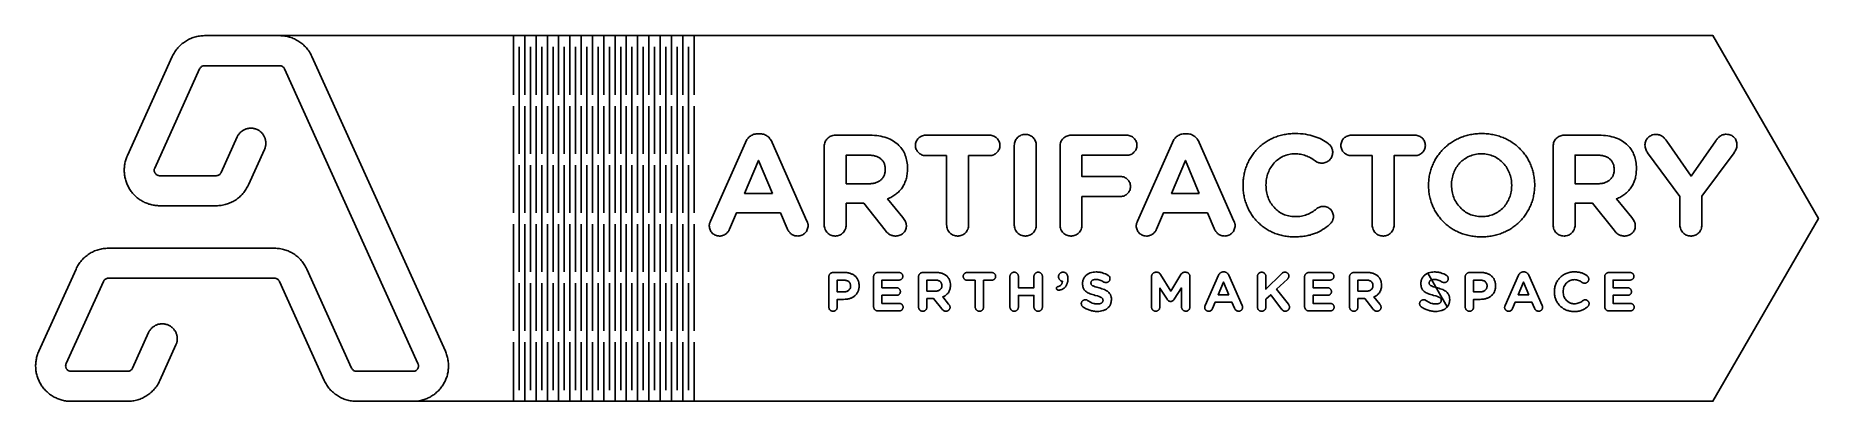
# Model space of a CAD drawing. Extents: x 141 to 614, y 34 to 131.
import ezdxf

# ---------------------------------------------------------------- set-up
doc = ezdxf.new("R2010")
doc.units = 0
for name, color, linetype in [('CUT', 2, 'CONTINUOUS'), ('ENGRAVE', 3, 'CONTINUOUS'), ('ETCH', 5, 'CONTINUOUS'), ('FLEX', 18, 'CONTINUOUS')]:
    doc.layers.add(name, color=color, linetype=linetype)

msp = doc.modelspace()

# ---------------------------------------------------------------- linework, layer by layer
at = {"layer": 'CUT'}
msp.add_lwpolyline([(203.08, 130.93), (530.44, 130.93), (586.44, 130.93), (614.44, 82.43), (586.44, 33.93), (226.46, 33.93), (226.12, 33.93), (225.78, 33.95), (225.44, 33.98), (225.1, 34.03), (224.76, 34.08), (224.43, 34.15), (224.11, 34.23), (223.78, 34.32), (223.46, 34.42), (223.15, 34.53), (222.84, 34.66), (222.53, 34.79), (222.23, 34.93), (221.94, 35.09), (221.65, 35.26), (221.37, 35.43), (221.09, 35.62), (220.82, 35.81), (220.56, 36.01), (220.3, 36.23), (220.05, 36.45), (219.81, 36.68), (219.58, 36.92), (219.36, 37.17), (219.14, 37.43), (218.94, 37.69), (218.74, 37.97), (218.55, 38.25), (218.37, 38.54), (218.2, 38.83), (218.04, 39.14), (217.9, 39.45), (205.99, 65.73), (205.94, 65.82), (205.89, 65.91), (205.77, 66.08), (205.62, 66.22), (205.46, 66.34), (205.28, 66.44), (205.09, 66.51), (204.89, 66.56), (204.78, 66.57), (204.68, 66.57), (160.57, 66.57), (160.46, 66.57), (160.36, 66.56), (160.16, 66.51), (159.97, 66.44), (159.79, 66.34), (159.62, 66.22), (159.48, 66.08), (159.36, 65.91), (159.3, 65.82), (159.26, 65.73), (149.38, 43.92), (149.33, 43.81), (149.29, 43.7), (149.27, 43.59), (149.25, 43.48), (149.24, 43.28), (149.26, 43.1), (149.3, 42.93), (149.36, 42.78), (149.42, 42.66), (149.48, 42.55), (149.55, 42.45), (149.64, 42.34), (149.75, 42.23), (149.89, 42.13), (150.05, 42.04), (150.14, 42), (150.23, 41.96), (150.34, 41.93), (150.45, 41.91), (150.56, 41.9), (150.69, 41.89), (165.68, 41.89), (165.79, 41.9), (165.89, 41.91), (166.09, 41.95), (166.28, 42.02), (166.46, 42.12), (166.62, 42.24), (166.77, 42.39), (166.89, 42.55), (166.94, 42.64), (166.99, 42.74), (171.26, 52.15), (171.35, 52.34), (171.44, 52.52), (171.55, 52.69), (171.66, 52.85), (171.78, 53.01), (171.91, 53.16), (172.04, 53.3), (172.18, 53.44), (172.33, 53.56), (172.48, 53.68), (172.63, 53.8), (172.8, 53.9), (172.96, 54), (173.13, 54.09), (173.3, 54.17), (173.48, 54.24), (173.66, 54.3), (173.84, 54.36), (174.03, 54.4), (174.22, 54.44), (174.41, 54.47), (174.6, 54.48), (174.79, 54.49), (174.99, 54.49), (175.18, 54.48), (175.38, 54.46), (175.57, 54.43), (175.76, 54.4), (175.96, 54.35), (176.15, 54.29), (176.34, 54.22), (176.53, 54.14), (176.71, 54.05), (176.89, 53.95), (177.06, 53.85), (177.23, 53.73), (177.38, 53.61), (177.53, 53.49), (177.68, 53.35), (177.81, 53.21), (177.94, 53.07), (178.06, 52.92), (178.17, 52.76), (178.28, 52.6), (178.37, 52.43), (178.46, 52.26), (178.54, 52.09), (178.61, 51.91), (178.67, 51.73), (178.73, 51.55), (178.77, 51.36), (178.81, 51.18), (178.84, 50.99), (178.86, 50.79), (178.87, 50.6), (178.87, 50.41), (178.86, 50.21), (178.84, 50.02), (178.81, 49.82), (178.77, 49.63), (178.72, 49.44), (178.66, 49.25), (178.59, 49.06), (178.51, 48.87), (174.25, 39.45), (174.1, 39.14), (173.94, 38.83), (173.77, 38.54), (173.59, 38.25), (173.4, 37.97), (173.21, 37.69), (173, 37.43), (172.78, 37.17), (172.56, 36.92), (172.33, 36.68), (172.09, 36.45), (171.84, 36.23), (171.58, 36.01), (171.32, 35.81), (171.05, 35.62), (170.77, 35.43), (170.49, 35.26), (170.2, 35.09), (169.91, 34.93), (169.61, 34.79), (169.3, 34.66), (168.99, 34.53), (168.68, 34.42), (168.36, 34.32), (168.03, 34.23), (167.71, 34.15), (167.38, 34.08), (167.04, 34.03), (166.71, 33.98), (166.37, 33.95), (166.02, 33.93), (165.68, 33.93), (150.69, 33.93), (150.39, 33.93), (150.09, 33.95), (149.79, 33.97), (149.5, 34), (149.21, 34.04), (148.92, 34.09), (148.63, 34.15), (148.34, 34.22), (148.06, 34.3), (147.78, 34.38), (147.51, 34.48), (147.23, 34.58), (146.97, 34.69), (146.7, 34.81), (146.44, 34.93), (146.18, 35.07), (145.93, 35.21), (145.68, 35.36), (145.44, 35.52), (145.2, 35.69), (144.97, 35.86), (144.74, 36.04), (144.52, 36.23), (144.3, 36.42), (144.09, 36.63), (143.88, 36.84), (143.68, 37.05), (143.49, 37.28), (143.3, 37.51), (143.12, 37.74), (142.95, 37.99), (142.78, 38.23), (142.63, 38.49), (142.48, 38.75), (142.33, 39.01), (142.2, 39.28), (142.08, 39.54), (141.96, 39.81), (141.86, 40.09), (141.76, 40.36), (141.67, 40.64), (141.59, 40.92), (141.52, 41.21), (141.46, 41.49), (141.41, 41.78), (141.37, 42.06), (141.33, 42.35), (141.3, 42.64), (141.29, 42.93), (141.28, 43.22), (141.28, 43.51), (141.29, 43.8), (141.31, 44.09), (141.34, 44.38), (141.38, 44.67), (141.42, 44.96), (141.48, 45.24), (141.54, 45.53), (141.62, 45.81), (141.7, 46.1), (141.79, 46.38), (141.89, 46.66), (142, 46.94), (142.12, 47.21), (152, 69.01), (152.15, 69.33), (152.31, 69.63), (152.48, 69.93), (152.65, 70.21), (152.84, 70.5), (153.04, 70.77), (153.25, 71.04), (153.46, 71.29), (153.69, 71.54), (153.92, 71.78), (154.16, 72.01), (154.41, 72.24), (154.66, 72.45), (154.93, 72.65), (155.2, 72.85), (155.47, 73.03), (155.76, 73.21), (156.04, 73.37), (156.34, 73.53), (156.64, 73.67), (156.94, 73.81), (157.25, 73.93), (157.57, 74.04), (157.89, 74.15), (158.21, 74.24), (158.54, 74.31), (158.87, 74.38), (159.2, 74.44), (159.54, 74.48), (159.88, 74.51), (160.22, 74.53), (160.57, 74.54), (204.68, 74.54), (205.02, 74.53), (205.36, 74.51), (205.7, 74.48), (206.04, 74.44), (206.38, 74.38), (206.71, 74.31), (207.03, 74.24), (207.36, 74.15), (207.68, 74.04), (207.99, 73.93), (208.3, 73.81), (208.61, 73.67), (208.91, 73.53), (209.2, 73.37), (209.49, 73.21), (209.77, 73.03), (210.05, 72.85), (210.32, 72.65), (210.58, 72.45), (210.84, 72.24), (211.09, 72.01), (211.33, 71.78), (211.56, 71.54), (211.78, 71.29), (212, 71.04), (212.21, 70.77), (212.4, 70.5), (212.59, 70.21), (212.77, 69.93), (212.94, 69.63), (213.1, 69.33), (213.24, 69.01), (225.15, 42.74), (225.2, 42.64), (225.25, 42.55), (225.37, 42.39), (225.52, 42.24), (225.68, 42.12), (225.86, 42.02), (226.05, 41.95), (226.25, 41.91), (226.36, 41.9), (226.46, 41.89), (241.45, 41.89), (241.58, 41.9), (241.69, 41.91), (241.8, 41.93), (241.91, 41.96), (242.09, 42.04), (242.25, 42.13), (242.39, 42.23), (242.5, 42.34), (242.59, 42.45), (242.66, 42.55), (242.72, 42.66), (242.78, 42.78), (242.84, 42.93), (242.88, 43.1), (242.9, 43.28), (242.9, 43.38), (242.89, 43.48), (242.87, 43.59), (242.85, 43.7), (242.81, 43.81), (242.76, 43.92), (207.33, 122.12), (207.29, 122.21), (207.23, 122.3), (207.11, 122.47), (206.97, 122.61), (206.8, 122.73), (206.62, 122.83), (206.43, 122.9), (206.23, 122.95), (206.13, 122.96), (206.02, 122.96), (186.12, 122.96), (186.01, 122.96), (185.91, 122.95), (185.71, 122.9), (185.52, 122.83), (185.34, 122.73), (185.18, 122.61), (185.03, 122.47), (184.91, 122.3), (184.85, 122.21), (184.81, 122.12), (172.89, 95.82), (172.84, 95.7), (172.81, 95.59), (172.78, 95.48), (172.76, 95.37), (172.76, 95.17), (172.78, 94.99), (172.81, 94.82), (172.87, 94.67), (172.93, 94.55), (172.99, 94.44), (173.06, 94.34), (173.15, 94.24), (173.26, 94.13), (173.4, 94.02), (173.56, 93.93), (173.65, 93.89), (173.75, 93.85), (173.85, 93.82), (173.96, 93.8), (174.08, 93.79), (174.2, 93.78), (189.19, 93.78), (189.3, 93.79), (189.4, 93.8), (189.6, 93.84), (189.79, 93.92), (189.97, 94.01), (190.13, 94.14), (190.28, 94.28), (190.4, 94.44), (190.46, 94.53), (190.5, 94.63), (194.77, 104.05), (194.86, 104.23), (194.96, 104.41), (195.06, 104.58), (195.17, 104.74), (195.29, 104.9), (195.42, 105.05), (195.55, 105.19), (195.69, 105.33), (195.84, 105.46), (195.99, 105.58), (196.15, 105.69), (196.31, 105.79), (196.47, 105.89), (196.64, 105.98), (196.82, 106.06), (196.99, 106.13), (197.17, 106.19), (197.36, 106.25), (197.54, 106.29), (197.73, 106.33), (197.92, 106.36), (198.11, 106.38), (198.31, 106.38), (198.5, 106.38), (198.69, 106.37), (198.89, 106.36), (199.08, 106.33), (199.28, 106.29), (199.47, 106.24), (199.66, 106.18), (199.85, 106.11), (200.04, 106.03), (200.23, 105.94), (200.4, 105.84), (200.57, 105.74), (200.74, 105.62), (200.9, 105.5), (201.05, 105.38), (201.19, 105.24), (201.32, 105.1), (201.45, 104.96), (201.57, 104.81), (201.68, 104.65), (201.79, 104.49), (201.88, 104.33), (201.97, 104.16), (202.05, 103.98), (202.12, 103.8), (202.19, 103.62), (202.24, 103.44), (202.29, 103.26), (202.32, 103.07), (202.35, 102.88), (202.37, 102.69), (202.38, 102.49), (202.38, 102.3), (202.37, 102.11), (202.35, 101.91), (202.32, 101.72), (202.28, 101.52), (202.23, 101.33), (202.17, 101.14), (202.1, 100.95), (202.02, 100.76), (197.76, 91.34), (197.61, 91.03), (197.45, 90.73), (197.28, 90.43), (197.1, 90.14), (196.92, 89.86), (196.72, 89.59), (196.51, 89.32), (196.3, 89.06), (196.07, 88.81), (195.84, 88.57), (195.6, 88.34), (195.35, 88.12), (195.09, 87.91), (194.83, 87.7), (194.56, 87.51), (194.29, 87.32), (194, 87.15), (193.71, 86.98), (193.42, 86.83), (193.12, 86.68), (192.81, 86.55), (192.5, 86.42), (192.19, 86.31), (191.87, 86.21), (191.55, 86.12), (191.22, 86.04), (190.89, 85.97), (190.56, 85.92), (190.22, 85.88), (189.88, 85.84), (189.54, 85.83), (189.19, 85.82), (174.2, 85.82), (173.9, 85.82), (173.6, 85.84), (173.31, 85.86), (173.01, 85.89), (172.72, 85.93), (172.43, 85.99), (172.14, 86.04), (171.86, 86.11), (171.57, 86.19), (171.3, 86.27), (171.02, 86.37), (170.75, 86.47), (170.48, 86.58), (170.21, 86.7), (169.95, 86.83), (169.7, 86.96), (169.44, 87.1), (169.2, 87.25), (168.95, 87.41), (168.72, 87.58), (168.48, 87.75), (168.25, 87.93), (168.03, 88.12), (167.81, 88.32), (167.6, 88.52), (167.4, 88.73), (167.2, 88.94), (167, 89.17), (166.82, 89.4), (166.64, 89.63), (166.46, 89.88), (166.3, 90.13), (166.14, 90.38), (165.99, 90.64), (165.85, 90.9), (165.71, 91.17), (165.59, 91.44), (165.48, 91.71), (165.37, 91.98), (165.27, 92.26), (165.19, 92.54), (165.11, 92.82), (165.04, 93.1), (164.97, 93.38), (164.92, 93.67), (164.88, 93.95), (164.84, 94.24), (164.82, 94.53), (164.8, 94.82), (164.79, 95.11), (164.79, 95.4), (164.8, 95.69), (164.82, 95.98), (164.85, 96.27), (164.89, 96.56), (164.94, 96.85), (164.99, 97.13), (165.06, 97.42), (165.13, 97.71), (165.21, 97.99), (165.3, 98.27), (165.4, 98.55), (165.52, 98.83), (165.63, 99.1), (177.55, 125.4), (177.7, 125.72), (177.86, 126.02), (178.03, 126.32), (178.21, 126.61), (178.39, 126.89), (178.59, 127.16), (178.8, 127.43), (179.01, 127.68), (179.24, 127.93), (179.47, 128.17), (179.71, 128.4), (179.96, 128.63), (180.21, 128.84), (180.48, 129.04), (180.75, 129.24), (181.02, 129.42), (181.31, 129.6), (181.6, 129.76), (181.89, 129.92), (182.19, 130.06), (182.5, 130.2), (182.81, 130.32), (183.12, 130.43), (183.44, 130.54), (183.76, 130.63), (184.09, 130.71), (184.42, 130.77), (184.76, 130.83), (185.09, 130.87), (185.43, 130.9), (185.77, 130.92), (186.12, 130.93), (206.02, 130.93)], dxfattribs=at)
at = {"layer": 'ENGRAVE'}
for points in [[(327.3, 83.95), (327.3, 83.95), (325.45, 79.59), (325.35, 79.39), (325.24, 79.19), (325.12, 79), (324.99, 78.83), (324.85, 78.67), (324.7, 78.52), (324.54, 78.38), (324.37, 78.26), (324.2, 78.15), (324.01, 78.05), (323.82, 77.97), (323.62, 77.9), (323.42, 77.85), (323.2, 77.81), (322.98, 77.78), (322.76, 77.78), (322.48, 77.79), (322.21, 77.83), (321.95, 77.9), (321.7, 77.99), (321.47, 78.1), (321.24, 78.24), (321.04, 78.4), (320.85, 78.57), (320.68, 78.76), (320.52, 78.97), (320.39, 79.2), (320.28, 79.44), (320.19, 79.69), (320.13, 79.95), (320.09, 80.22), (320.07, 80.5), (320.08, 80.66), (320.1, 80.81), (320.13, 80.97), (320.17, 81.13), (320.28, 81.44), (320.41, 81.75), (329.65, 102.61), (329.78, 102.87), (329.92, 103.12), (330.07, 103.36), (330.23, 103.58), (330.4, 103.78), (330.59, 103.97), (330.79, 104.15), (331, 104.31), (331.22, 104.45), (331.45, 104.57), (331.69, 104.67), (331.94, 104.76), (332.21, 104.83), (332.48, 104.88), (332.76, 104.91), (333.06, 104.92), (333.4, 104.92), (333.69, 104.91), (333.97, 104.88), (334.24, 104.83), (334.5, 104.76), (334.75, 104.67), (334.99, 104.57), (335.22, 104.45), (335.44, 104.31), (335.64, 104.15), (335.84, 103.97), (336.02, 103.78), (336.19, 103.58), (336.35, 103.36), (336.5, 103.12), (336.64, 102.87), (336.77, 102.61), (346, 81.75), (346.13, 81.45), (346.18, 81.3), (346.23, 81.15), (346.26, 81.01), (346.29, 80.86), (346.3, 80.72), (346.31, 80.58), (346.29, 80.29), (346.25, 80.01), (346.18, 79.74), (346.09, 79.49), (345.98, 79.24), (345.84, 79.01), (345.68, 78.79), (345.51, 78.59), (345.31, 78.41), (345.1, 78.25), (344.87, 78.11), (344.63, 78), (344.37, 77.9), (344.11, 77.83), (343.83, 77.79), (343.54, 77.78), (343.29, 77.79), (343.05, 77.81), (342.82, 77.86), (342.61, 77.92), (342.4, 78), (342.2, 78.09), (342.01, 78.2), (341.83, 78.33), (341.66, 78.46), (341.5, 78.62), (341.35, 78.78), (341.21, 78.96), (341.08, 79.15), (340.96, 79.35), (340.85, 79.56), (340.74, 79.78), (338.99, 83.89)], [(338.99, 83.89), (338.96, 83.95), (327.3, 83.95)], [(510.81, 67.92), (515.96, 59.01)]]:
    msp.add_lwpolyline(points, dxfattribs=at)
for points in [[(350.58, 101.59), (350.59, 101.89), (350.64, 102.18), (350.71, 102.46), (350.8, 102.73), (350.93, 102.99), (351.07, 103.23), (351.24, 103.45), (351.43, 103.66), (351.63, 103.84), (351.86, 104.01), (352.1, 104.16), (352.35, 104.28), (352.62, 104.37), (352.9, 104.45), (353.19, 104.49), (353.34, 104.5), (353.49, 104.5), (362.69, 104.5), (363.31, 104.49), (363.92, 104.46), (364.51, 104.41), (365.08, 104.33), (365.63, 104.23), (366.16, 104.11), (366.67, 103.97), (367.16, 103.81), (367.64, 103.63), (368.1, 103.43), (368.53, 103.21), (368.95, 102.97), (369.35, 102.71), (369.72, 102.43), (370.08, 102.13), (370.42, 101.82), (370.69, 101.53), (370.94, 101.23), (371.17, 100.92), (371.39, 100.6), (371.6, 100.26), (371.78, 99.91), (371.95, 99.55), (372.11, 99.17), (372.24, 98.78), (372.36, 98.38), (372.46, 97.97), (372.54, 97.55), (372.61, 97.12), (372.65, 96.68), (372.68, 96.22), (372.69, 95.76), (372.69, 95.68), (372.68, 95.3), (372.66, 94.92), (372.63, 94.55), (372.59, 94.2), (372.54, 93.85), (372.47, 93.51), (372.4, 93.17), (372.31, 92.85), (372.21, 92.54), (372.11, 92.23), (371.99, 91.94), (371.86, 91.65), (371.72, 91.37), (371.57, 91.1), (371.41, 90.84), (371.24, 90.59), (371.07, 90.34), (370.88, 90.1), (370.68, 89.88), (370.48, 89.65), (370.26, 89.44), (370.04, 89.24), (369.81, 89.04), (369.57, 88.85), (369.33, 88.67), (369.07, 88.5), (368.81, 88.33), (368.54, 88.18), (368.26, 88.03), (367.98, 87.88), (367.68, 87.75), (367.39, 87.62), (371.44, 82.7), (371.64, 82.43), (371.82, 82.17), (371.99, 81.91), (372.12, 81.65), (372.18, 81.52), (372.23, 81.38), (372.28, 81.24), (372.32, 81.1), (372.35, 80.95), (372.37, 80.79), (372.38, 80.63), (372.39, 80.46), (372.38, 80.31), (372.37, 80.17), (372.35, 80.02), (372.32, 79.88), (372.25, 79.61), (372.15, 79.36), (372.03, 79.12), (371.88, 78.9), (371.71, 78.69), (371.53, 78.51), (371.33, 78.34), (371.11, 78.2), (370.88, 78.07), (370.64, 77.97), (370.39, 77.88), (370.14, 77.82), (369.88, 77.79), (369.62, 77.78), (369.38, 77.78), (369.14, 77.81), (368.92, 77.84), (368.71, 77.89), (368.5, 77.95), (368.31, 78.03), (368.12, 78.11), (367.94, 78.21), (367.77, 78.31), (367.6, 78.43), (367.45, 78.55), (367.29, 78.69), (367.15, 78.83), (367.01, 78.98), (366.74, 79.29), (361.06, 86.48), (356.41, 86.48), (356.41, 80.69), (356.39, 80.39), (356.35, 80.1), (356.28, 79.82), (356.18, 79.55), (356.06, 79.29), (355.91, 79.05), (355.75, 78.83), (355.56, 78.62), (355.35, 78.44), (355.13, 78.27), (354.89, 78.12), (354.64, 78), (354.37, 77.91), (354.09, 77.83), (353.79, 77.79), (353.65, 77.78), (353.49, 77.78), (353.19, 77.79), (352.9, 77.83), (352.62, 77.91), (352.35, 78), (352.1, 78.12), (351.86, 78.27), (351.63, 78.44), (351.43, 78.62), (351.24, 78.83), (351.07, 79.05), (350.93, 79.29), (350.8, 79.55), (350.71, 79.82), (350.64, 80.1), (350.59, 80.39), (350.58, 80.54), (350.58, 80.69)], [(383.08, 99.13), (377.48, 99.13), (377.21, 99.14), (376.94, 99.18), (376.68, 99.25), (376.44, 99.34), (376.2, 99.45), (375.98, 99.59), (375.77, 99.74), (375.58, 99.92), (375.41, 100.11), (375.25, 100.32), (375.12, 100.54), (375, 100.77), (374.91, 101.02), (374.85, 101.28), (374.81, 101.54), (374.79, 101.82), (374.81, 102.09), (374.85, 102.36), (374.91, 102.61), (375, 102.86), (375.12, 103.09), (375.25, 103.32), (375.41, 103.52), (375.58, 103.71), (375.77, 103.89), (375.98, 104.04), (376.2, 104.18), (376.44, 104.29), (376.68, 104.38), (376.94, 104.45), (377.21, 104.49), (377.48, 104.5), (394.51, 104.5), (394.79, 104.49), (395.05, 104.45), (395.31, 104.38), (395.56, 104.29), (395.79, 104.18), (396.02, 104.04), (396.22, 103.89), (396.41, 103.71), (396.59, 103.52), (396.74, 103.32), (396.88, 103.09), (396.99, 102.86), (397.08, 102.61), (397.15, 102.36), (397.19, 102.09), (397.2, 101.82), (397.19, 101.54), (397.15, 101.28), (397.08, 101.02), (396.99, 100.77), (396.88, 100.54), (396.74, 100.32), (396.59, 100.11), (396.41, 99.92), (396.22, 99.74), (396.02, 99.59), (395.79, 99.45), (395.56, 99.34), (395.31, 99.25), (395.05, 99.18), (394.79, 99.14), (394.51, 99.13), (388.91, 99.13), (388.91, 80.69), (388.9, 80.39), (388.85, 80.1), (388.78, 79.82), (388.69, 79.55), (388.56, 79.29), (388.42, 79.05), (388.25, 78.83), (388.07, 78.62), (387.86, 78.44), (387.63, 78.27), (387.39, 78.12), (387.14, 78), (386.87, 77.91), (386.59, 77.83), (386.3, 77.79), (386.15, 77.78), (386, 77.78), (385.69, 77.79), (385.4, 77.83), (385.12, 77.91), (384.85, 78), (384.6, 78.12), (384.36, 78.27), (384.13, 78.44), (383.93, 78.62), (383.74, 78.83), (383.57, 79.05), (383.43, 79.29), (383.31, 79.55), (383.21, 79.82), (383.14, 80.1), (383.1, 80.39), (383.09, 80.54), (383.08, 80.69)], [(401.04, 101.82), (401.05, 102.12), (401.1, 102.41), (401.17, 102.69), (401.26, 102.96), (401.39, 103.21), (401.53, 103.45), (401.7, 103.68), (401.89, 103.88), (402.09, 104.07), (402.32, 104.24), (402.56, 104.38), (402.81, 104.5), (403.08, 104.6), (403.36, 104.67), (403.65, 104.72), (403.8, 104.73), (403.96, 104.73), (404.26, 104.72), (404.55, 104.67), (404.83, 104.6), (405.1, 104.5), (405.35, 104.38), (405.59, 104.24), (405.82, 104.07), (406.02, 103.88), (406.21, 103.68), (406.38, 103.45), (406.52, 103.21), (406.64, 102.96), (406.74, 102.69), (406.81, 102.41), (406.85, 102.12), (406.87, 101.97), (406.87, 101.82), (406.87, 80.69), (406.85, 80.39), (406.81, 80.1), (406.74, 79.82), (406.64, 79.55), (406.52, 79.29), (406.38, 79.05), (406.21, 78.83), (406.02, 78.62), (405.82, 78.44), (405.59, 78.27), (405.35, 78.12), (405.1, 78), (404.83, 77.91), (404.55, 77.83), (404.26, 77.79), (404.11, 77.78), (403.96, 77.78), (403.65, 77.79), (403.36, 77.83), (403.08, 77.91), (402.81, 78), (402.56, 78.12), (402.32, 78.27), (402.09, 78.44), (401.89, 78.62), (401.7, 78.83), (401.53, 79.05), (401.39, 79.29), (401.26, 79.55), (401.17, 79.82), (401.1, 80.1), (401.05, 80.39), (401.04, 80.54), (401.04, 80.69)], [(413.17, 101.59), (413.18, 101.89), (413.22, 102.18), (413.3, 102.46), (413.39, 102.73), (413.51, 102.99), (413.66, 103.23), (413.83, 103.45), (414.01, 103.66), (414.22, 103.84), (414.44, 104.01), (414.68, 104.16), (414.94, 104.28), (415.21, 104.37), (415.49, 104.45), (415.78, 104.49), (415.93, 104.5), (416.08, 104.5), (430.92, 104.5), (431.19, 104.49), (431.46, 104.45), (431.71, 104.39), (431.96, 104.3), (432.19, 104.19), (432.41, 104.05), (432.61, 103.9), (432.8, 103.73), (432.97, 103.55), (433.12, 103.34), (433.25, 103.12), (433.36, 102.89), (433.45, 102.65), (433.52, 102.39), (433.56, 102.13), (433.57, 101.85), (433.56, 101.58), (433.52, 101.32), (433.45, 101.06), (433.36, 100.82), (433.25, 100.59), (433.12, 100.37), (432.97, 100.16), (432.8, 99.98), (432.61, 99.8), (432.41, 99.65), (432.19, 99.52), (431.96, 99.41), (431.71, 99.32), (431.46, 99.26), (431.19, 99.22), (430.92, 99.2), (419, 99.2), (419, 93.56), (429.22, 93.56), (429.49, 93.55), (429.76, 93.51), (430.01, 93.45), (430.26, 93.36), (430.49, 93.25), (430.71, 93.11), (430.91, 92.96), (431.1, 92.79), (431.27, 92.6), (431.42, 92.4), (431.55, 92.18), (431.66, 91.95), (431.75, 91.71), (431.82, 91.45), (431.86, 91.19), (431.87, 90.91), (431.86, 90.64), (431.82, 90.38), (431.75, 90.12), (431.66, 89.88), (431.55, 89.64), (431.42, 89.43), (431.27, 89.22), (431.1, 89.03), (430.91, 88.86), (430.71, 88.71), (430.49, 88.58), (430.26, 88.47), (430.01, 88.38), (429.76, 88.32), (429.49, 88.28), (429.22, 88.26), (419, 88.26), (419, 80.69), (418.98, 80.39), (418.94, 80.1), (418.87, 79.82), (418.77, 79.55), (418.65, 79.29), (418.5, 79.05), (418.34, 78.83), (418.15, 78.62), (417.94, 78.44), (417.72, 78.27), (417.48, 78.12), (417.23, 78), (416.96, 77.91), (416.68, 77.83), (416.38, 77.79), (416.24, 77.78), (416.08, 77.78), (415.78, 77.79), (415.49, 77.83), (415.21, 77.91), (414.94, 78), (414.68, 78.12), (414.44, 78.27), (414.22, 78.44), (414.01, 78.62), (413.83, 78.83), (413.66, 79.05), (413.51, 79.29), (413.39, 79.55), (413.3, 79.82), (413.22, 80.1), (413.18, 80.39), (413.17, 80.54), (413.17, 80.69)], [(433.75, 81.75), (442.98, 102.61), (443.11, 102.87), (443.25, 103.12), (443.4, 103.36), (443.56, 103.58), (443.74, 103.78), (443.93, 103.97), (444.12, 104.15), (444.33, 104.31), (444.55, 104.45), (444.78, 104.57), (445.03, 104.67), (445.28, 104.76), (445.54, 104.83), (445.81, 104.88), (446.1, 104.91), (446.39, 104.92), (446.73, 104.92), (447.03, 104.91), (447.31, 104.88), (447.58, 104.83), (447.84, 104.76), (448.09, 104.67), (448.33, 104.57), (448.55, 104.45), (448.77, 104.31), (448.98, 104.15), (449.17, 103.97), (449.35, 103.78), (449.53, 103.58), (449.69, 103.36), (449.84, 103.12), (449.98, 102.87), (450.1, 102.61), (459.34, 81.75), (459.47, 81.45), (459.52, 81.3), (459.56, 81.15), (459.6, 81.01), (459.62, 80.86), (459.64, 80.72), (459.64, 80.58), (459.63, 80.29), (459.59, 80.01), (459.52, 79.74), (459.43, 79.49), (459.31, 79.24), (459.18, 79.01), (459.02, 78.79), (458.84, 78.59), (458.65, 78.41), (458.44, 78.25), (458.21, 78.11), (457.97, 78), (457.71, 77.9), (457.44, 77.83), (457.17, 77.79), (456.88, 77.78), (456.63, 77.79), (456.39, 77.81), (456.16, 77.86), (455.94, 77.92), (455.73, 78), (455.53, 78.09), (455.34, 78.2), (455.16, 78.33), (455, 78.46), (454.84, 78.62), (454.69, 78.78), (454.55, 78.96), (454.42, 79.15), (454.29, 79.35), (454.18, 79.56), (454.08, 79.78), (452.3, 83.95), (440.64, 83.95), (438.78, 79.59), (438.68, 79.39), (438.57, 79.19), (438.45, 79), (438.32, 78.83), (438.18, 78.67), (438.03, 78.52), (437.87, 78.38), (437.71, 78.26), (437.53, 78.15), (437.35, 78.05), (437.16, 77.97), (436.96, 77.9), (436.75, 77.85), (436.54, 77.81), (436.32, 77.78), (436.09, 77.78), (435.81, 77.79), (435.54, 77.83), (435.28, 77.9), (435.03, 77.99), (434.8, 78.1), (434.58, 78.24), (434.37, 78.4), (434.18, 78.57), (434.01, 78.76), (433.86, 78.97), (433.72, 79.2), (433.61, 79.44), (433.52, 79.69), (433.46, 79.95), (433.42, 80.22), (433.41, 80.5), (433.41, 80.66), (433.43, 80.81), (433.46, 80.97), (433.5, 81.13), (433.61, 81.44)], [(461.74, 91.18), (461.74, 91.25), (461.74, 91.61), (461.75, 91.96), (461.77, 92.3), (461.8, 92.65), (461.84, 92.99), (461.88, 93.33), (461.94, 93.67), (462, 94.01), (462.06, 94.34), (462.14, 94.67), (462.22, 94.99), (462.31, 95.32), (462.41, 95.64), (462.52, 95.95), (462.63, 96.26), (462.75, 96.57), (462.88, 96.88), (463.01, 97.18), (463.15, 97.48), (463.3, 97.77), (463.46, 98.06), (463.62, 98.34), (463.79, 98.62), (463.96, 98.9), (464.14, 99.17), (464.33, 99.44), (464.53, 99.7), (464.73, 99.96), (464.94, 100.21), (465.15, 100.45), (465.37, 100.7), (465.59, 100.93), (465.83, 101.16), (466.06, 101.39), (466.31, 101.6), (466.55, 101.82), (466.81, 102.02), (467.07, 102.23), (467.34, 102.42), (467.61, 102.61), (467.88, 102.79), (468.16, 102.97), (468.45, 103.13), (468.74, 103.3), (469.04, 103.45), (469.34, 103.6), (469.65, 103.74), (469.96, 103.88), (470.28, 104), (470.6, 104.12), (470.93, 104.23), (471.26, 104.34), (471.59, 104.44), (471.93, 104.52), (472.28, 104.61), (472.62, 104.68), (472.98, 104.74), (473.33, 104.8), (473.69, 104.85), (474.06, 104.89), (474.43, 104.92), (474.8, 104.94), (475.18, 104.95), (475.56, 104.96), (476.29, 104.95), (476.99, 104.91), (477.66, 104.85), (478.31, 104.77), (478.93, 104.66), (479.53, 104.54), (480.1, 104.39), (480.65, 104.22), (481.18, 104.04), (481.69, 103.84), (482.19, 103.62), (482.66, 103.38), (483.12, 103.12), (483.57, 102.85), (484, 102.57), (484.41, 102.27), (484.53, 102.18), (484.64, 102.08), (484.74, 101.98), (484.85, 101.86), (484.95, 101.74), (485.04, 101.61), (485.13, 101.47), (485.21, 101.33), (485.28, 101.18), (485.35, 101.02), (485.41, 100.86), (485.46, 100.69), (485.5, 100.51), (485.53, 100.34), (485.54, 100.15), (485.55, 99.96), (485.53, 99.67), (485.49, 99.38), (485.42, 99.11), (485.32, 98.85), (485.2, 98.6), (485.06, 98.36), (484.89, 98.15), (484.71, 97.94), (484.5, 97.76), (484.28, 97.6), (484.04, 97.46), (483.79, 97.34), (483.53, 97.25), (483.25, 97.18), (482.97, 97.14), (482.67, 97.12), (482.39, 97.14), (482.12, 97.17), (481.88, 97.23), (481.66, 97.31), (481.46, 97.39), (481.27, 97.49), (480.93, 97.69), (480.62, 97.91), (480.32, 98.12), (480.01, 98.31), (479.69, 98.5), (479.37, 98.67), (479.05, 98.82), (478.73, 98.96), (478.39, 99.09), (478.06, 99.2), (477.72, 99.3), (477.37, 99.39), (477.01, 99.46), (476.65, 99.51), (476.28, 99.55), (475.9, 99.57), (475.52, 99.58), (475.1, 99.57), (474.69, 99.54), (474.29, 99.49), (473.9, 99.41), (473.52, 99.32), (473.15, 99.21), (472.79, 99.08), (472.43, 98.93), (472.09, 98.77), (471.76, 98.58), (471.43, 98.38), (471.12, 98.17), (470.82, 97.94), (470.54, 97.69), (470.26, 97.43), (470, 97.16), (469.75, 96.87), (469.52, 96.57), (469.29, 96.26), (469.09, 95.94), (468.89, 95.6), (468.72, 95.26), (468.55, 94.9), (468.41, 94.54), (468.27, 94.16), (468.16, 93.78), (468.06, 93.39), (467.98, 92.99), (467.92, 92.58), (467.87, 92.17), (467.84, 91.75), (467.83, 91.33), (467.83, 91.25), (467.84, 90.83), (467.87, 90.41), (467.91, 90), (467.98, 89.59), (468.06, 89.19), (468.15, 88.8), (468.27, 88.41), (468.39, 88.04), (468.54, 87.67), (468.7, 87.31), (468.88, 86.96), (469.07, 86.62), (469.27, 86.3), (469.49, 85.98), (469.72, 85.68), (469.97, 85.39), (470.23, 85.11), (470.5, 84.85), (470.79, 84.6), (471.09, 84.36), (471.4, 84.14), (471.72, 83.94), (472.05, 83.76), (472.4, 83.59), (472.75, 83.44), (473.12, 83.3), (473.5, 83.19), (473.88, 83.1), (474.28, 83.02), (474.68, 82.97), (475.09, 82.94), (475.52, 82.92), (475.97, 82.93), (476.4, 82.96), (476.82, 83), (477.22, 83.06), (477.61, 83.14), (477.98, 83.23), (478.34, 83.34), (478.69, 83.47), (479.03, 83.61), (479.37, 83.77), (479.69, 83.94), (480.01, 84.12), (480.33, 84.32), (480.65, 84.54), (480.96, 84.77), (481.27, 85.01), (481.45, 85.14), (481.64, 85.27), (481.84, 85.38), (482.06, 85.47), (482.28, 85.55), (482.52, 85.6), (482.76, 85.64), (483.01, 85.65), (483.29, 85.64), (483.55, 85.6), (483.81, 85.53), (484.06, 85.44), (484.3, 85.32), (484.53, 85.19), (484.74, 85.03), (484.93, 84.86), (485.11, 84.67), (485.27, 84.46), (485.4, 84.24), (485.52, 84.01), (485.61, 83.76), (485.68, 83.5), (485.73, 83.24), (485.74, 82.96), (485.73, 82.8), (485.72, 82.63), (485.69, 82.47), (485.66, 82.32), (485.62, 82.17), (485.57, 82.02), (485.51, 81.89), (485.45, 81.75), (485.3, 81.5), (485.13, 81.27), (484.95, 81.06), (484.76, 80.88), (484.3, 80.5), (483.84, 80.14), (483.36, 79.8), (482.87, 79.48), (482.37, 79.19), (481.84, 78.91), (481.3, 78.66), (481.02, 78.54), (480.74, 78.43), (480.45, 78.33), (480.15, 78.23), (479.85, 78.14), (479.55, 78.05), (479.23, 77.98), (478.91, 77.9), (478.59, 77.84), (478.26, 77.78), (477.92, 77.72), (477.57, 77.68), (477.22, 77.64), (476.85, 77.61), (476.48, 77.58), (476.11, 77.56), (475.33, 77.55), (474.97, 77.55), (474.6, 77.57), (474.25, 77.59), (473.89, 77.62), (473.54, 77.66), (473.19, 77.7), (472.85, 77.76), (472.51, 77.82), (472.17, 77.89), (471.83, 77.97), (471.5, 78.06), (471.18, 78.16), (470.86, 78.26), (470.54, 78.37), (470.22, 78.48), (469.91, 78.61), (469.61, 78.74), (469.31, 78.88), (469.01, 79.03), (468.72, 79.18), (468.43, 79.34), (468.15, 79.5), (467.87, 79.68), (467.6, 79.86), (467.33, 80.04), (467.07, 80.23), (466.81, 80.43), (466.56, 80.63), (466.31, 80.85), (466.07, 81.06), (465.84, 81.28), (465.61, 81.51), (465.38, 81.74), (465.17, 81.98), (464.95, 82.23), (464.75, 82.47), (464.55, 82.73), (464.35, 82.99), (464.16, 83.25), (463.98, 83.52), (463.81, 83.8), (463.64, 84.07), (463.47, 84.36), (463.32, 84.65), (463.17, 84.94), (463.03, 85.23), (462.89, 85.53), (462.76, 85.84), (462.64, 86.15), (462.53, 86.46), (462.42, 86.78), (462.32, 87.09), (462.23, 87.42), (462.15, 87.74), (462.07, 88.07), (462, 88.41), (461.94, 88.74), (461.89, 89.08), (461.84, 89.43), (461.8, 89.77), (461.77, 90.12), (461.75, 90.47), (461.74, 90.82)], [(496.02, 99.13), (490.41, 99.13), (490.14, 99.14), (489.87, 99.18), (489.61, 99.25), (489.37, 99.34), (489.13, 99.45), (488.91, 99.59), (488.7, 99.74), (488.51, 99.92), (488.34, 100.11), (488.18, 100.32), (488.05, 100.54), (487.93, 100.77), (487.84, 101.02), (487.78, 101.28), (487.74, 101.54), (487.72, 101.82), (487.74, 102.09), (487.78, 102.36), (487.84, 102.61), (487.93, 102.86), (488.05, 103.09), (488.18, 103.32), (488.34, 103.52), (488.51, 103.71), (488.7, 103.89), (488.91, 104.04), (489.13, 104.18), (489.37, 104.29), (489.61, 104.38), (489.87, 104.45), (490.14, 104.49), (490.41, 104.5), (507.45, 104.5), (507.72, 104.49), (507.99, 104.45), (508.24, 104.38), (508.49, 104.29), (508.72, 104.18), (508.95, 104.04), (509.15, 103.89), (509.34, 103.71), (509.52, 103.52), (509.67, 103.32), (509.81, 103.09), (509.92, 102.86), (510.01, 102.61), (510.08, 102.36), (510.12, 102.09), (510.13, 101.82), (510.12, 101.54), (510.08, 101.28), (510.01, 101.02), (509.92, 100.77), (509.81, 100.54), (509.67, 100.32), (509.52, 100.11), (509.34, 99.92), (509.15, 99.74), (508.95, 99.59), (508.72, 99.45), (508.49, 99.34), (508.24, 99.25), (507.99, 99.18), (507.72, 99.14), (507.45, 99.13), (501.84, 99.13), (501.84, 80.69), (501.83, 80.39), (501.79, 80.1), (501.71, 79.82), (501.62, 79.55), (501.5, 79.29), (501.35, 79.05), (501.18, 78.83), (501, 78.62), (500.79, 78.44), (500.57, 78.27), (500.33, 78.12), (500.07, 78), (499.8, 77.91), (499.52, 77.83), (499.23, 77.79), (499.08, 77.78), (498.93, 77.78), (498.63, 77.79), (498.34, 77.83), (498.06, 77.91), (497.79, 78), (497.53, 78.12), (497.29, 78.27), (497.07, 78.44), (496.86, 78.62), (496.67, 78.83), (496.51, 79.05), (496.36, 79.29), (496.24, 79.55), (496.15, 79.82), (496.07, 80.1), (496.03, 80.39), (496.02, 80.54), (496.02, 80.69)], [(510.98, 91.18), (510.98, 91.25), (510.99, 91.61), (511, 91.96), (511.02, 92.3), (511.05, 92.65), (511.09, 92.99), (511.14, 93.33), (511.19, 93.67), (511.26, 94.01), (511.33, 94.34), (511.41, 94.67), (511.49, 94.99), (511.59, 95.32), (511.69, 95.64), (511.8, 95.95), (511.92, 96.26), (512.04, 96.57), (512.17, 96.88), (512.31, 97.18), (512.46, 97.48), (512.61, 97.77), (512.77, 98.06), (512.94, 98.34), (513.12, 98.62), (513.3, 98.9), (513.48, 99.17), (513.68, 99.44), (513.88, 99.7), (514.09, 99.96), (514.3, 100.21), (514.52, 100.45), (514.75, 100.7), (514.98, 100.93), (515.22, 101.16), (515.46, 101.39), (515.71, 101.6), (515.97, 101.82), (516.23, 102.02), (516.49, 102.23), (516.77, 102.42), (517.04, 102.61), (517.33, 102.79), (517.62, 102.97), (517.91, 103.13), (518.21, 103.3), (518.51, 103.45), (518.82, 103.6), (519.13, 103.74), (519.45, 103.88), (519.77, 104), (520.1, 104.12), (520.43, 104.23), (520.77, 104.34), (521.11, 104.44), (521.45, 104.52), (521.8, 104.61), (522.15, 104.68), (522.51, 104.74), (522.87, 104.8), (523.23, 104.85), (523.6, 104.89), (523.97, 104.92), (524.35, 104.94), (524.72, 104.95), (525.11, 104.96), (525.49, 104.95), (525.87, 104.94), (526.24, 104.92), (526.61, 104.89), (526.98, 104.85), (527.34, 104.8), (527.7, 104.75), (528.06, 104.68), (528.41, 104.61), (528.76, 104.53), (529.1, 104.44), (529.44, 104.35), (529.77, 104.24), (530.1, 104.13), (530.43, 104.01), (530.75, 103.89), (531.07, 103.76), (531.38, 103.62), (531.69, 103.47), (531.99, 103.31), (532.28, 103.15), (532.58, 102.99), (532.86, 102.81), (533.14, 102.63), (533.42, 102.45), (533.69, 102.25), (533.95, 102.05), (534.21, 101.85), (534.47, 101.64), (534.72, 101.42), (534.96, 101.2), (535.19, 100.97), (535.43, 100.74), (535.65, 100.5), (535.87, 100.25), (536.08, 100), (536.28, 99.75), (536.48, 99.49), (536.68, 99.22), (536.86, 98.95), (537.04, 98.68), (537.21, 98.4), (537.38, 98.12), (537.54, 97.83), (537.69, 97.54), (537.84, 97.24), (537.98, 96.94), (538.11, 96.64), (538.23, 96.33), (538.35, 96.02), (538.45, 95.7), (538.55, 95.38), (538.65, 95.06), (538.73, 94.74), (538.81, 94.41), (538.88, 94.08), (538.94, 93.74), (539, 93.41), (539.04, 93.07), (539.08, 92.72), (539.11, 92.38), (539.13, 92.03), (539.15, 91.68), (539.15, 91.33), (539.15, 91.25), (539.15, 90.9), (539.13, 90.55), (539.11, 90.2), (539.08, 89.86), (539.04, 89.52), (539, 89.18), (538.94, 88.84), (538.88, 88.5), (538.81, 88.17), (538.73, 87.84), (538.64, 87.51), (538.55, 87.19), (538.45, 86.87), (538.34, 86.56), (538.22, 86.24), (538.09, 85.93), (537.96, 85.63), (537.82, 85.33), (537.68, 85.03), (537.52, 84.74), (537.36, 84.45), (537.19, 84.16), (537.02, 83.88), (536.84, 83.61), (536.65, 83.34), (536.46, 83.07), (536.26, 82.81), (536.05, 82.55), (535.83, 82.3), (535.61, 82.05), (535.39, 81.81), (535.16, 81.58), (534.92, 81.35), (534.67, 81.12), (534.42, 80.9), (534.17, 80.69), (533.91, 80.48), (533.64, 80.28), (533.37, 80.09), (533.09, 79.9), (532.81, 79.72), (532.52, 79.54), (532.23, 79.37), (531.93, 79.21), (531.62, 79.06), (531.32, 78.91), (531, 78.77), (530.68, 78.63), (530.36, 78.5), (530.04, 78.38), (529.7, 78.27), (529.37, 78.17), (529.03, 78.07), (528.68, 77.98), (528.34, 77.9), (527.98, 77.83), (527.63, 77.76), (527.27, 77.71), (526.9, 77.66), (526.53, 77.62), (526.16, 77.59), (525.79, 77.57), (525.41, 77.55), (525.03, 77.55), (524.65, 77.55), (524.27, 77.57), (523.89, 77.59), (523.52, 77.62), (523.16, 77.66), (522.79, 77.71), (522.43, 77.76), (522.08, 77.83), (521.73, 77.9), (521.38, 77.98), (521.03, 78.07), (520.7, 78.16), (520.36, 78.26), (520.03, 78.38), (519.71, 78.49), (519.38, 78.62), (519.07, 78.75), (518.76, 78.89), (518.45, 79.04), (518.15, 79.19), (517.85, 79.35), (517.56, 79.52), (517.27, 79.69), (516.99, 79.88), (516.72, 80.06), (516.44, 80.25), (516.18, 80.45), (515.92, 80.66), (515.67, 80.87), (515.42, 81.09), (515.18, 81.31), (514.94, 81.54), (514.71, 81.77), (514.49, 82.01), (514.27, 82.26), (514.06, 82.51), (513.85, 82.76), (513.65, 83.02), (513.46, 83.29), (513.27, 83.56), (513.09, 83.83), (512.92, 84.11), (512.75, 84.39), (512.59, 84.68), (512.44, 84.97), (512.3, 85.27), (512.16, 85.57), (512.03, 85.87), (511.91, 86.18), (511.79, 86.49), (511.68, 86.8), (511.58, 87.12), (511.49, 87.44), (511.4, 87.77), (511.32, 88.1), (511.25, 88.43), (511.19, 88.76), (511.14, 89.1), (511.09, 89.44), (511.05, 89.78), (511.02, 90.13), (511, 90.48), (510.99, 90.83)], [(544.05, 101.59), (544.06, 101.89), (544.11, 102.18), (544.18, 102.46), (544.27, 102.73), (544.39, 102.99), (544.54, 103.23), (544.71, 103.45), (544.89, 103.66), (545.1, 103.84), (545.32, 104.01), (545.56, 104.16), (545.82, 104.28), (546.09, 104.37), (546.37, 104.45), (546.66, 104.49), (546.81, 104.5), (546.96, 104.5), (556.16, 104.5), (556.78, 104.49), (557.39, 104.46), (557.98, 104.41), (558.54, 104.33), (559.09, 104.23), (559.63, 104.11), (560.14, 103.97), (560.63, 103.81), (561.11, 103.63), (561.56, 103.43), (562, 103.21), (562.42, 102.97), (562.81, 102.71), (563.19, 102.43), (563.55, 102.13), (563.88, 101.82), (564.15, 101.53), (564.4, 101.23), (564.64, 100.92), (564.86, 100.6), (565.06, 100.26), (565.25, 99.91), (565.42, 99.55), (565.57, 99.17), (565.71, 98.78), (565.83, 98.38), (565.93, 97.97), (566.01, 97.55), (566.07, 97.12), (566.12, 96.68), (566.15, 96.22), (566.16, 95.76), (566.16, 95.68), (566.15, 95.3), (566.13, 94.92), (566.1, 94.55), (566.06, 94.2), (566.01, 93.85), (565.94, 93.51), (565.87, 93.17), (565.78, 92.85), (565.68, 92.54), (565.57, 92.23), (565.46, 91.94), (565.33, 91.65), (565.19, 91.37), (565.04, 91.1), (564.88, 90.84), (564.71, 90.59), (564.53, 90.34), (564.35, 90.1), (564.15, 89.88), (563.95, 89.65), (563.73, 89.44), (563.51, 89.24), (563.28, 89.04), (563.04, 88.85), (562.79, 88.67), (562.54, 88.5), (562.28, 88.33), (562.01, 88.18), (561.73, 88.03), (561.44, 87.88), (561.15, 87.75), (560.85, 87.62), (564.91, 82.7), (565.11, 82.43), (565.29, 82.17), (565.46, 81.91), (565.59, 81.65), (565.65, 81.52), (565.7, 81.38), (565.75, 81.24), (565.78, 81.1), (565.81, 80.95), (565.83, 80.79), (565.85, 80.63), (565.85, 80.46), (565.85, 80.31), (565.84, 80.17), (565.82, 80.02), (565.79, 79.88), (565.72, 79.61), (565.62, 79.36), (565.49, 79.12), (565.35, 78.9), (565.18, 78.69), (565, 78.51), (564.79, 78.34), (564.58, 78.2), (564.35, 78.07), (564.11, 77.97), (563.86, 77.88), (563.61, 77.82), (563.35, 77.79), (563.09, 77.78), (562.85, 77.78), (562.61, 77.81), (562.39, 77.84), (562.18, 77.89), (561.97, 77.95), (561.78, 78.03), (561.59, 78.11), (561.41, 78.21), (561.24, 78.31), (561.07, 78.43), (560.91, 78.55), (560.76, 78.69), (560.62, 78.83), (560.48, 78.98), (560.21, 79.29), (554.53, 86.48), (549.87, 86.48), (549.87, 80.69), (549.86, 80.39), (549.82, 80.1), (549.75, 79.82), (549.65, 79.55), (549.53, 79.29), (549.38, 79.05), (549.21, 78.83), (549.03, 78.62), (548.82, 78.44), (548.6, 78.27), (548.36, 78.12), (548.1, 78), (547.83, 77.91), (547.55, 77.83), (547.26, 77.79), (547.11, 77.78), (546.96, 77.78), (546.66, 77.79), (546.37, 77.83), (546.09, 77.91), (545.82, 78), (545.56, 78.12), (545.32, 78.27), (545.1, 78.44), (544.89, 78.62), (544.71, 78.83), (544.54, 79.05), (544.39, 79.29), (544.27, 79.55), (544.18, 79.82), (544.11, 80.1), (544.06, 80.39), (544.05, 80.54), (544.05, 80.69)], [(577.7, 88.23), (569.14, 99.85), (568.99, 100.07), (568.86, 100.3), (568.73, 100.54), (568.63, 100.79), (568.54, 101.05), (568.48, 101.33), (568.44, 101.62), (568.42, 101.93), (568.44, 102.22), (568.48, 102.5), (568.55, 102.76), (568.65, 103.02), (568.77, 103.27), (568.92, 103.5), (569.08, 103.71), (569.27, 103.91), (569.48, 104.09), (569.7, 104.25), (569.94, 104.39), (570.2, 104.51), (570.46, 104.61), (570.75, 104.67), (571.04, 104.72), (571.34, 104.73), (571.58, 104.72), (571.81, 104.7), (572.03, 104.66), (572.25, 104.6), (572.45, 104.53), (572.64, 104.45), (572.83, 104.35), (573, 104.24), (573.18, 104.12), (573.34, 103.98), (573.5, 103.83), (573.65, 103.68), (573.8, 103.51), (573.94, 103.33), (574.22, 102.95), (580.65, 93.68), (587.2, 103.03), (587.34, 103.22), (587.48, 103.41), (587.62, 103.58), (587.77, 103.75), (587.93, 103.9), (588.08, 104.04), (588.25, 104.18), (588.42, 104.3), (588.59, 104.4), (588.77, 104.5), (588.96, 104.58), (589.15, 104.65), (589.36, 104.7), (589.56, 104.74), (589.78, 104.76), (590, 104.77), (590.33, 104.75), (590.64, 104.71), (590.93, 104.64), (591.2, 104.55), (591.45, 104.43), (591.68, 104.29), (591.9, 104.13), (592.09, 103.95), (592.26, 103.74), (592.41, 103.53), (592.54, 103.29), (592.65, 103.04), (592.73, 102.78), (592.79, 102.51), (592.83, 102.22), (592.84, 101.93), (592.84, 101.78), (592.83, 101.64), (592.78, 101.35), (592.7, 101.07), (592.61, 100.81), (592.49, 100.56), (592.36, 100.32), (592.23, 100.09), (592.08, 99.88), (583.53, 88.34), (583.53, 80.69), (583.51, 80.39), (583.47, 80.1), (583.4, 79.82), (583.3, 79.55), (583.18, 79.29), (583.04, 79.05), (582.87, 78.83), (582.68, 78.62), (582.48, 78.44), (582.25, 78.27), (582.01, 78.12), (581.76, 78), (581.49, 77.91), (581.21, 77.83), (580.91, 77.79), (580.76, 77.78), (580.61, 77.78), (580.31, 77.79), (580.02, 77.83), (579.74, 77.91), (579.47, 78), (579.22, 78.12), (578.98, 78.27), (578.75, 78.44), (578.55, 78.62), (578.36, 78.83), (578.19, 79.05), (578.05, 79.29), (577.92, 79.55), (577.83, 79.82), (577.76, 80.1), (577.71, 80.39), (577.7, 80.54), (577.7, 80.69)], [(533.05, 91.18), (533.05, 91.25), (533.04, 91.68), (533.02, 92.1), (532.97, 92.51), (532.9, 92.92), (532.82, 93.32), (532.72, 93.71), (532.6, 94.09), (532.46, 94.47), (532.31, 94.84), (532.14, 95.2), (531.95, 95.55), (531.75, 95.89), (531.54, 96.21), (531.31, 96.53), (531.06, 96.83), (530.8, 97.12), (530.53, 97.4), (530.24, 97.66), (529.94, 97.91), (529.63, 98.14), (529.31, 98.36), (528.97, 98.57), (528.62, 98.75), (528.26, 98.92), (527.89, 99.07), (527.51, 99.2), (527.12, 99.32), (526.72, 99.41), (526.31, 99.48), (525.89, 99.54), (525.46, 99.57), (525.03, 99.58), (524.59, 99.57), (524.17, 99.54), (523.75, 99.49), (523.34, 99.41), (522.94, 99.32), (522.55, 99.21), (522.17, 99.08), (521.81, 98.93), (521.45, 98.77), (521.1, 98.58), (520.77, 98.38), (520.45, 98.17), (520.14, 97.94), (519.84, 97.69), (519.56, 97.43), (519.29, 97.16), (519.04, 96.87), (518.79, 96.57), (518.57, 96.26), (518.35, 95.94), (518.16, 95.6), (517.98, 95.26), (517.81, 94.9), (517.66, 94.54), (517.53, 94.16), (517.41, 93.78), (517.31, 93.39), (517.23, 92.99), (517.16, 92.58), (517.11, 92.17), (517.09, 91.75), (517.08, 91.33), (517.08, 91.25), (517.09, 90.83), (517.12, 90.41), (517.16, 90), (517.23, 89.59), (517.31, 89.19), (517.42, 88.8), (517.53, 88.41), (517.67, 88.04), (517.82, 87.67), (517.99, 87.31), (518.18, 86.96), (518.38, 86.62), (518.6, 86.3), (518.83, 85.98), (519.07, 85.68), (519.33, 85.39), (519.6, 85.11), (519.89, 84.85), (520.19, 84.6), (520.5, 84.36), (520.83, 84.14), (521.16, 83.94), (521.51, 83.76), (521.87, 83.59), (522.24, 83.44), (522.62, 83.3), (523.01, 83.19), (523.41, 83.1), (523.82, 83.02), (524.24, 82.97), (524.67, 82.94), (525.11, 82.92), (525.54, 82.94), (525.97, 82.97), (526.39, 83.02), (526.79, 83.09), (527.19, 83.19), (527.58, 83.3), (527.96, 83.43), (528.33, 83.58), (528.68, 83.74), (529.03, 83.92), (529.36, 84.12), (529.68, 84.34), (529.99, 84.57), (530.29, 84.81), (530.57, 85.07), (530.84, 85.35), (531.1, 85.63), (531.34, 85.93), (531.56, 86.25), (531.78, 86.57), (531.97, 86.91), (532.16, 87.25), (532.32, 87.61), (532.47, 87.97), (532.61, 88.35), (532.72, 88.73), (532.82, 89.12), (532.91, 89.52), (532.97, 89.92), (533.02, 90.34), (533.04, 90.75)], [(336.81, 89.1), (333.13, 97.84), (329.46, 89.1)], [(362.31, 91.63), (362.58, 91.64), (362.83, 91.65), (363.08, 91.67), (363.32, 91.7), (363.55, 91.74), (363.78, 91.79), (364, 91.84), (364.21, 91.9), (364.41, 91.97), (364.61, 92.05), (364.79, 92.14), (364.97, 92.23), (365.15, 92.33), (365.31, 92.44), (365.46, 92.55), (365.61, 92.67), (365.75, 92.8), (365.88, 92.93), (366, 93.07), (366.12, 93.21), (366.22, 93.36), (366.32, 93.52), (366.4, 93.68), (366.48, 93.85), (366.55, 94.03), (366.61, 94.2), (366.66, 94.39), (366.7, 94.58), (366.74, 94.77), (366.76, 94.97), (366.77, 95.17), (366.78, 95.38), (366.78, 95.46), (366.77, 95.69), (366.76, 95.91), (366.73, 96.13), (366.7, 96.34), (366.65, 96.54), (366.6, 96.73), (366.54, 96.92), (366.46, 97.1), (366.38, 97.27), (366.29, 97.44), (366.19, 97.6), (366.08, 97.75), (365.96, 97.9), (365.83, 98.03), (365.7, 98.16), (365.55, 98.29), (365.4, 98.4), (365.24, 98.51), (365.07, 98.61), (364.9, 98.7), (364.71, 98.79), (364.52, 98.87), (364.32, 98.94), (364.11, 99), (363.9, 99.06), (363.68, 99.11), (363.45, 99.15), (363.21, 99.18), (362.97, 99.21), (362.72, 99.23), (362.46, 99.24), (362.2, 99.24), (356.41, 99.24), (356.41, 91.63)], [(450.14, 89.1), (446.46, 97.84), (442.8, 89.1)], [(555.78, 91.63), (556.05, 91.64), (556.3, 91.65), (556.55, 91.67), (556.79, 91.7), (557.02, 91.74), (557.25, 91.79), (557.47, 91.84), (557.68, 91.9), (557.88, 91.97), (558.08, 92.05), (558.26, 92.14), (558.44, 92.23), (558.61, 92.33), (558.78, 92.44), (558.93, 92.55), (559.08, 92.67), (559.22, 92.8), (559.35, 92.93), (559.47, 93.07), (559.58, 93.21), (559.69, 93.36), (559.79, 93.52), (559.87, 93.68), (559.95, 93.85), (560.02, 94.03), (560.08, 94.2), (560.13, 94.39), (560.17, 94.58), (560.21, 94.77), (560.23, 94.97), (560.25, 95.17), (560.25, 95.38), (560.25, 95.46), (560.24, 95.69), (560.23, 95.91), (560.2, 96.13), (560.17, 96.34), (560.12, 96.54), (560.07, 96.73), (560.01, 96.92), (559.93, 97.1), (559.85, 97.27), (559.76, 97.44), (559.66, 97.6), (559.55, 97.75), (559.43, 97.9), (559.3, 98.03), (559.17, 98.16), (559.02, 98.29), (558.87, 98.4), (558.71, 98.51), (558.54, 98.61), (558.37, 98.7), (558.18, 98.79), (557.99, 98.87), (557.79, 98.94), (557.58, 99), (557.37, 99.06), (557.14, 99.11), (556.92, 99.15), (556.68, 99.18), (556.44, 99.21), (556.19, 99.23), (555.93, 99.24), (555.67, 99.24), (549.87, 99.24), (549.87, 91.63)], [(351.8, 66.98), (351.8, 67.09), (351.82, 67.21), (351.85, 67.31), (351.89, 67.42), (351.93, 67.52), (351.99, 67.61), (352.05, 67.69), (352.12, 67.77), (352.2, 67.85), (352.29, 67.91), (352.38, 67.96), (352.48, 68.01), (352.58, 68.05), (352.69, 68.08), (352.8, 68.09), (352.92, 68.1), (355.96, 68.1), (356.18, 68.09), (356.4, 68.08), (356.61, 68.06), (356.82, 68.03), (357.02, 68), (357.22, 67.95), (357.41, 67.9), (357.59, 67.84), (357.77, 67.77), (357.94, 67.7), (358.1, 67.62), (358.26, 67.53), (358.41, 67.44), (358.55, 67.34), (358.68, 67.23), (358.81, 67.12), (358.94, 67), (359.05, 66.87), (359.16, 66.74), (359.26, 66.61), (359.35, 66.47), (359.44, 66.32), (359.51, 66.16), (359.58, 66.01), (359.65, 65.84), (359.7, 65.68), (359.75, 65.51), (359.78, 65.33), (359.81, 65.15), (359.83, 64.96), (359.85, 64.77), (359.85, 64.58), (359.85, 64.55), (359.85, 64.33), (359.83, 64.12), (359.8, 63.92), (359.77, 63.72), (359.72, 63.53), (359.67, 63.35), (359.6, 63.17), (359.53, 63), (359.45, 62.84), (359.36, 62.68), (359.26, 62.53), (359.15, 62.38), (359.04, 62.25), (358.92, 62.12), (358.79, 62), (358.65, 61.88), (358.51, 61.77), (358.36, 61.67), (358.2, 61.57), (358.04, 61.49), (357.88, 61.4), (357.7, 61.33), (357.53, 61.26), (357.34, 61.2), (357.16, 61.15), (356.96, 61.1), (356.77, 61.06), (356.57, 61.03), (356.16, 60.99), (355.74, 60.97), (354.04, 60.97), (354.04, 58.95), (354.03, 58.84), (354.01, 58.73), (353.99, 58.62), (353.95, 58.52), (353.9, 58.42), (353.85, 58.33), (353.78, 58.24), (353.71, 58.16), (353.63, 58.09), (353.55, 58.02), (353.45, 57.97), (353.36, 57.92), (353.25, 57.88), (353.15, 57.86), (353.03, 57.84), (352.92, 57.84), (352.8, 57.84), (352.69, 57.86), (352.58, 57.88), (352.48, 57.92), (352.38, 57.97), (352.29, 58.02), (352.2, 58.09), (352.12, 58.16), (352.05, 58.24), (351.99, 58.33), (351.93, 58.42), (351.89, 58.52), (351.85, 58.62), (351.82, 58.73), (351.8, 58.84), (351.8, 58.95)], [(363.69, 59.04), (363.69, 66.98), (363.69, 67.09), (363.71, 67.21), (363.74, 67.31), (363.77, 67.42), (363.82, 67.52), (363.87, 67.61), (363.94, 67.69), (364.01, 67.77), (364.09, 67.85), (364.18, 67.91), (364.27, 67.96), (364.37, 68.01), (364.47, 68.05), (364.58, 68.08), (364.69, 68.09), (364.8, 68.1), (370.44, 68.1), (370.55, 68.09), (370.65, 68.08), (370.74, 68.05), (370.84, 68.02), (370.92, 67.98), (371.01, 67.93), (371.08, 67.87), (371.15, 67.8), (371.22, 67.73), (371.28, 67.66), (371.33, 67.57), (371.37, 67.49), (371.4, 67.39), (371.43, 67.3), (371.44, 67.2), (371.45, 67.1), (371.44, 66.99), (371.43, 66.89), (371.4, 66.8), (371.37, 66.71), (371.33, 66.62), (371.28, 66.54), (371.22, 66.46), (371.15, 66.39), (371.08, 66.33), (371.01, 66.27), (370.92, 66.22), (370.84, 66.18), (370.74, 66.15), (370.65, 66.13), (370.55, 66.11), (370.44, 66.11), (365.91, 66.11), (365.91, 64.04), (369.79, 64.04), (369.89, 64.04), (369.99, 64.02), (370.09, 64), (370.18, 63.96), (370.27, 63.92), (370.35, 63.87), (370.43, 63.81), (370.5, 63.75), (370.56, 63.68), (370.62, 63.6), (370.67, 63.52), (370.71, 63.43), (370.75, 63.34), (370.77, 63.24), (370.79, 63.14), (370.79, 63.04), (370.79, 62.94), (370.77, 62.84), (370.75, 62.74), (370.71, 62.65), (370.67, 62.57), (370.62, 62.48), (370.56, 62.41), (370.5, 62.34), (370.43, 62.27), (370.35, 62.22), (370.27, 62.17), (370.18, 62.13), (370.09, 62.09), (369.99, 62.07), (369.89, 62.06), (369.79, 62.05), (365.91, 62.05), (365.91, 59.91), (370.52, 59.91), (370.62, 59.91), (370.72, 59.89), (370.82, 59.87), (370.91, 59.83), (371, 59.79), (371.08, 59.74), (371.15, 59.68), (371.23, 59.62), (371.29, 59.55), (371.35, 59.47), (371.4, 59.39), (371.44, 59.3), (371.48, 59.21), (371.5, 59.11), (371.52, 59.01), (371.52, 58.91), (371.52, 58.81), (371.5, 58.71), (371.48, 58.61), (371.44, 58.52), (371.4, 58.44), (371.35, 58.36), (371.29, 58.28), (371.23, 58.21), (371.15, 58.15), (371.08, 58.09), (371, 58.04), (370.91, 58), (370.82, 57.97), (370.72, 57.94), (370.62, 57.93), (370.52, 57.92), (364.8, 57.92), (364.69, 57.93), (364.58, 57.95), (364.47, 57.97), (364.37, 58.01), (364.27, 58.06), (364.18, 58.11), (364.09, 58.18), (364.01, 58.25), (363.94, 58.33), (363.87, 58.41), (363.82, 58.51), (363.77, 58.6), (363.74, 58.71), (363.71, 58.81), (363.69, 58.93)], [(375.6, 66.98), (375.61, 67.09), (375.62, 67.21), (375.65, 67.31), (375.69, 67.42), (375.74, 67.52), (375.79, 67.61), (375.86, 67.69), (375.93, 67.77), (376.01, 67.85), (376.09, 67.91), (376.18, 67.96), (376.28, 68.01), (376.39, 68.05), (376.49, 68.08), (376.61, 68.09), (376.72, 68.1), (380.25, 68.1), (380.49, 68.09), (380.72, 68.08), (380.95, 68.06), (381.17, 68.03), (381.38, 67.99), (381.58, 67.95), (381.78, 67.89), (381.97, 67.83), (382.15, 67.76), (382.33, 67.69), (382.49, 67.6), (382.65, 67.51), (382.81, 67.41), (382.95, 67.3), (383.09, 67.19), (383.22, 67.07), (383.32, 66.96), (383.42, 66.84), (383.51, 66.72), (383.59, 66.6), (383.67, 66.47), (383.74, 66.33), (383.81, 66.19), (383.87, 66.05), (383.92, 65.9), (383.96, 65.75), (384, 65.59), (384.03, 65.43), (384.08, 65.09), (384.09, 64.74), (384.09, 64.71), (384.08, 64.42), (384.05, 64.14), (384.01, 63.88), (383.95, 63.62), (383.87, 63.39), (383.77, 63.16), (383.66, 62.95), (383.54, 62.75), (383.4, 62.57), (383.24, 62.4), (383.08, 62.24), (382.9, 62.09), (382.7, 61.95), (382.5, 61.83), (382.28, 61.72), (382.05, 61.61), (383.61, 59.72), (383.76, 59.52), (383.82, 59.42), (383.87, 59.32), (383.92, 59.22), (383.95, 59.11), (383.97, 58.99), (383.97, 58.87), (383.97, 58.75), (383.95, 58.64), (383.92, 58.54), (383.88, 58.44), (383.84, 58.35), (383.78, 58.27), (383.72, 58.19), (383.65, 58.12), (383.57, 58.05), (383.49, 58), (383.4, 57.95), (383.31, 57.91), (383.21, 57.88), (383.11, 57.85), (383.01, 57.84), (382.91, 57.84), (382.73, 57.85), (382.56, 57.88), (382.41, 57.93), (382.27, 58), (382.14, 58.09), (382.02, 58.18), (381.91, 58.3), (381.81, 58.42), (379.63, 61.18), (377.84, 61.18), (377.84, 58.95), (377.83, 58.84), (377.82, 58.73), (377.79, 58.62), (377.75, 58.52), (377.71, 58.42), (377.65, 58.33), (377.59, 58.24), (377.51, 58.16), (377.43, 58.09), (377.35, 58.02), (377.26, 57.97), (377.16, 57.92), (377.06, 57.88), (376.95, 57.86), (376.84, 57.84), (376.72, 57.84), (376.61, 57.84), (376.49, 57.86), (376.39, 57.88), (376.28, 57.92), (376.18, 57.97), (376.09, 58.02), (376.01, 58.09), (375.93, 58.16), (375.86, 58.24), (375.79, 58.33), (375.74, 58.42), (375.69, 58.52), (375.65, 58.62), (375.62, 58.73), (375.61, 58.84), (375.6, 58.95)], [(390.66, 66.03), (388.51, 66.03), (388.4, 66.04), (388.3, 66.06), (388.2, 66.08), (388.11, 66.12), (388.02, 66.16), (387.93, 66.21), (387.85, 66.27), (387.78, 66.34), (387.71, 66.41), (387.65, 66.49), (387.6, 66.58), (387.56, 66.67), (387.52, 66.76), (387.49, 66.86), (387.48, 66.96), (387.47, 67.07), (387.48, 67.17), (387.49, 67.27), (387.52, 67.37), (387.56, 67.47), (387.6, 67.56), (387.65, 67.64), (387.71, 67.72), (387.78, 67.79), (387.85, 67.86), (387.93, 67.92), (388.02, 67.97), (388.11, 68.02), (388.2, 68.05), (388.3, 68.08), (388.4, 68.09), (388.51, 68.1), (395.05, 68.1), (395.15, 68.09), (395.26, 68.08), (395.35, 68.05), (395.45, 68.02), (395.54, 67.97), (395.62, 67.92), (395.7, 67.86), (395.78, 67.79), (395.84, 67.72), (395.9, 67.64), (395.96, 67.56), (396, 67.47), (396.03, 67.37), (396.06, 67.27), (396.08, 67.17), (396.08, 67.07), (396.08, 66.96), (396.06, 66.86), (396.03, 66.76), (396, 66.67), (395.96, 66.58), (395.9, 66.49), (395.84, 66.41), (395.78, 66.34), (395.7, 66.27), (395.62, 66.21), (395.54, 66.16), (395.45, 66.12), (395.35, 66.08), (395.26, 66.06), (395.15, 66.04), (395.05, 66.03), (392.9, 66.03), (392.9, 58.95), (392.89, 58.84), (392.87, 58.73), (392.85, 58.62), (392.81, 58.52), (392.76, 58.42), (392.71, 58.33), (392.64, 58.24), (392.57, 58.16), (392.49, 58.09), (392.41, 58.02), (392.31, 57.97), (392.22, 57.92), (392.11, 57.88), (392, 57.86), (391.89, 57.84), (391.78, 57.84), (391.66, 57.84), (391.55, 57.86), (391.44, 57.88), (391.34, 57.92), (391.24, 57.97), (391.15, 58.02), (391.06, 58.09), (390.98, 58.16), (390.91, 58.24), (390.85, 58.33), (390.79, 58.42), (390.75, 58.52), (390.71, 58.62), (390.68, 58.73), (390.66, 58.84), (390.66, 58.95)], [(399.88, 67.07), (399.89, 67.18), (399.91, 67.29), (399.93, 67.4), (399.97, 67.5), (400.02, 67.6), (400.07, 67.7), (400.14, 67.78), (400.21, 67.86), (400.29, 67.93), (400.37, 68), (400.47, 68.05), (400.56, 68.1), (400.67, 68.14), (400.78, 68.16), (400.89, 68.18), (401, 68.19), (401.12, 68.18), (401.23, 68.16), (401.34, 68.14), (401.44, 68.1), (401.54, 68.05), (401.63, 68), (401.72, 67.93), (401.8, 67.86), (401.87, 67.78), (401.93, 67.7), (401.99, 67.6), (402.04, 67.5), (402.07, 67.4), (402.1, 67.29), (402.12, 67.18), (402.12, 67.07), (402.12, 64.07), (406.25, 64.07), (406.25, 67.07), (406.26, 67.18), (406.27, 67.29), (406.3, 67.4), (406.34, 67.5), (406.39, 67.6), (406.44, 67.7), (406.5, 67.78), (406.58, 67.86), (406.66, 67.93), (406.74, 68), (406.83, 68.05), (406.93, 68.1), (407.04, 68.14), (407.14, 68.16), (407.25, 68.18), (407.37, 68.19), (407.49, 68.18), (407.6, 68.16), (407.71, 68.14), (407.81, 68.1), (407.91, 68.05), (408, 68), (408.08, 67.93), (408.16, 67.86), (408.24, 67.78), (408.3, 67.7), (408.35, 67.6), (408.4, 67.5), (408.44, 67.4), (408.47, 67.29), (408.48, 67.18), (408.49, 67.07), (408.49, 58.95), (408.48, 58.84), (408.47, 58.73), (408.44, 58.62), (408.4, 58.52), (408.35, 58.42), (408.3, 58.33), (408.24, 58.24), (408.16, 58.16), (408.08, 58.09), (408, 58.02), (407.91, 57.97), (407.81, 57.92), (407.71, 57.88), (407.6, 57.86), (407.49, 57.84), (407.37, 57.84), (407.25, 57.84), (407.14, 57.86), (407.04, 57.88), (406.93, 57.92), (406.83, 57.97), (406.74, 58.02), (406.66, 58.09), (406.58, 58.16), (406.5, 58.24), (406.44, 58.33), (406.39, 58.42), (406.34, 58.52), (406.3, 58.62), (406.27, 58.73), (406.26, 58.84), (406.25, 58.95), (406.25, 62.01), (402.12, 62.01), (402.12, 58.95), (402.12, 58.84), (402.1, 58.73), (402.07, 58.62), (402.04, 58.52), (401.99, 58.42), (401.93, 58.33), (401.87, 58.24), (401.8, 58.16), (401.72, 58.09), (401.63, 58.02), (401.54, 57.97), (401.44, 57.92), (401.34, 57.88), (401.23, 57.86), (401.12, 57.84), (401, 57.84), (400.89, 57.84), (400.78, 57.86), (400.67, 57.88), (400.56, 57.92), (400.47, 57.97), (400.37, 58.02), (400.29, 58.09), (400.21, 58.16), (400.14, 58.24), (400.07, 58.33), (400.02, 58.42), (399.97, 58.52), (399.93, 58.62), (399.91, 58.73), (399.89, 58.84), (399.88, 58.95)], [(412.67, 64.39), (412.81, 64.43), (412.93, 64.47), (413.05, 64.52), (413.16, 64.58), (413.27, 64.65), (413.36, 64.72), (413.44, 64.8), (413.52, 64.89), (413.59, 64.98), (413.64, 65.07), (413.69, 65.18), (413.73, 65.29), (413.76, 65.4), (413.78, 65.52), (413.79, 65.64), (413.79, 65.77), (413.6, 65.84), (413.42, 65.93), (413.25, 66.04), (413.17, 66.11), (413.09, 66.18), (413.02, 66.26), (412.96, 66.35), (412.91, 66.44), (412.86, 66.53), (412.82, 66.63), (412.8, 66.74), (412.78, 66.85), (412.77, 66.96), (412.77, 66.99), (412.78, 67.12), (412.8, 67.24), (412.82, 67.36), (412.86, 67.47), (412.91, 67.57), (412.96, 67.67), (413.03, 67.76), (413.11, 67.85), (413.19, 67.92), (413.28, 67.99), (413.38, 68.05), (413.49, 68.1), (413.6, 68.13), (413.72, 68.16), (413.85, 68.18), (413.98, 68.19), (414.13, 68.18), (414.27, 68.16), (414.4, 68.12), (414.53, 68.07), (414.64, 68.01), (414.75, 67.93), (414.85, 67.85), (414.93, 67.75), (415.01, 67.64), (415.08, 67.51), (415.14, 67.38), (415.19, 67.23), (415.23, 67.08), (415.25, 66.92), (415.27, 66.74), (415.28, 66.56), (415.28, 66.5), (415.27, 66.3), (415.26, 66.11), (415.24, 65.93), (415.22, 65.75), (415.19, 65.58), (415.15, 65.42), (415.1, 65.26), (415.05, 65.11), (414.99, 64.97), (414.93, 64.83), (414.86, 64.69), (414.78, 64.57), (414.7, 64.44), (414.61, 64.33), (414.52, 64.22), (414.42, 64.12), (414.24, 63.96), (414.05, 63.82), (413.85, 63.7), (413.64, 63.6), (413.42, 63.52), (413.21, 63.46), (412.99, 63.43), (412.79, 63.42), (412.65, 63.43), (412.54, 63.46), (412.44, 63.5), (412.36, 63.57), (412.31, 63.64), (412.27, 63.72), (412.24, 63.82), (412.23, 63.91), (412.24, 64), (412.27, 64.09), (412.31, 64.16), (412.36, 64.23), (412.43, 64.28), (412.5, 64.33), (412.58, 64.36)], [(419.24, 59), (419.15, 59.07), (419.07, 59.15), (419, 59.25), (418.94, 59.35), (418.89, 59.47), (418.85, 59.59), (418.83, 59.71), (418.82, 59.84), (418.82, 59.95), (418.84, 60.05), (418.86, 60.15), (418.9, 60.25), (418.94, 60.34), (419, 60.42), (419.06, 60.5), (419.12, 60.58), (419.2, 60.64), (419.28, 60.7), (419.36, 60.75), (419.46, 60.79), (419.55, 60.83), (419.65, 60.85), (419.76, 60.87), (419.87, 60.87), (419.97, 60.87), (420.07, 60.86), (420.24, 60.81), (420.38, 60.74), (420.5, 60.67), (420.8, 60.47), (421.1, 60.29), (421.41, 60.13), (421.73, 60), (422.05, 59.89), (422.22, 59.85), (422.39, 59.82), (422.57, 59.79), (422.74, 59.77), (422.92, 59.76), (423.11, 59.75), (423.28, 59.76), (423.43, 59.77), (423.58, 59.79), (423.72, 59.82), (423.85, 59.86), (423.97, 59.9), (424.09, 59.95), (424.19, 60.01), (424.27, 60.08), (424.35, 60.15), (424.42, 60.23), (424.47, 60.31), (424.52, 60.4), (424.55, 60.5), (424.57, 60.6), (424.58, 60.71), (424.58, 60.74), (424.57, 60.85), (424.56, 60.94), (424.53, 61.04), (424.49, 61.12), (424.44, 61.21), (424.37, 61.29), (424.29, 61.36), (424.19, 61.44), (424.07, 61.51), (423.92, 61.59), (423.75, 61.66), (423.56, 61.73), (423.1, 61.88), (422.53, 62.04), (422.15, 62.14), (421.79, 62.24), (421.45, 62.34), (421.13, 62.46), (420.84, 62.58), (420.56, 62.72), (420.3, 62.87), (420.07, 63.03), (419.96, 63.12), (419.86, 63.21), (419.77, 63.31), (419.68, 63.41), (419.6, 63.52), (419.52, 63.64), (419.45, 63.76), (419.39, 63.88), (419.34, 64.02), (419.29, 64.15), (419.25, 64.3), (419.21, 64.45), (419.19, 64.62), (419.17, 64.79), (419.16, 64.96), (419.15, 65.15), (419.15, 65.18), (419.16, 65.35), (419.17, 65.51), (419.19, 65.68), (419.22, 65.84), (419.26, 65.99), (419.3, 66.14), (419.36, 66.29), (419.42, 66.43), (419.48, 66.57), (419.56, 66.71), (419.64, 66.83), (419.73, 66.96), (419.83, 67.08), (419.93, 67.19), (420.04, 67.3), (420.15, 67.4), (420.28, 67.5), (420.4, 67.59), (420.54, 67.68), (420.67, 67.76), (420.82, 67.84), (420.97, 67.9), (421.12, 67.97), (421.28, 68.02), (421.61, 68.12), (421.97, 68.19), (422.33, 68.23), (422.72, 68.24), (422.95, 68.24), (423.17, 68.23), (423.39, 68.21), (423.61, 68.18), (423.83, 68.15), (424.04, 68.11), (424.25, 68.07), (424.45, 68.01), (424.65, 67.95), (424.84, 67.88), (425.22, 67.73), (425.59, 67.55), (425.94, 67.34), (426.03, 67.28), (426.12, 67.2), (426.21, 67.11), (426.28, 67.01), (426.35, 66.89), (426.4, 66.76), (426.43, 66.61), (426.44, 66.46), (426.43, 66.35), (426.42, 66.24), (426.39, 66.14), (426.36, 66.05), (426.31, 65.96), (426.26, 65.87), (426.2, 65.79), (426.13, 65.72), (426.06, 65.66), (425.98, 65.6), (425.89, 65.55), (425.8, 65.5), (425.7, 65.47), (425.6, 65.44), (425.5, 65.43), (425.39, 65.42), (425.23, 65.43), (425.09, 65.47), (424.95, 65.52), (424.82, 65.58), (424.55, 65.74), (424.27, 65.87), (424, 65.99), (423.74, 66.09), (423.47, 66.17), (423.21, 66.22), (422.95, 66.26), (422.68, 66.27), (422.53, 66.26), (422.38, 66.25), (422.25, 66.23), (422.12, 66.2), (422, 66.16), (421.89, 66.12), (421.8, 66.07), (421.71, 66.01), (421.63, 65.95), (421.57, 65.88), (421.51, 65.8), (421.46, 65.73), (421.43, 65.65), (421.4, 65.56), (421.38, 65.47), (421.38, 65.38), (421.38, 65.35), (421.38, 65.23), (421.4, 65.12), (421.43, 65.02), (421.47, 64.92), (421.53, 64.84), (421.61, 64.75), (421.7, 64.67), (421.82, 64.6), (421.95, 64.53), (422.11, 64.46), (422.28, 64.39), (422.49, 64.32), (422.97, 64.17), (423.57, 64.01), (423.95, 63.91), (424.3, 63.8), (424.64, 63.68), (424.95, 63.56), (425.24, 63.42), (425.5, 63.28), (425.74, 63.12), (425.96, 62.95), (426.15, 62.76), (426.32, 62.56), (426.4, 62.46), (426.47, 62.35), (426.53, 62.23), (426.59, 62.11), (426.64, 61.98), (426.68, 61.85), (426.72, 61.72), (426.75, 61.58), (426.79, 61.28), (426.8, 60.96), (426.8, 60.93), (426.8, 60.74), (426.78, 60.56), (426.76, 60.39), (426.73, 60.22), (426.69, 60.05), (426.64, 59.89), (426.59, 59.74), (426.53, 59.59), (426.46, 59.44), (426.38, 59.3), (426.29, 59.17), (426.2, 59.05), (426.1, 58.92), (425.99, 58.81), (425.88, 58.7), (425.76, 58.6), (425.63, 58.5), (425.5, 58.41), (425.36, 58.32), (425.21, 58.24), (425.06, 58.17), (424.9, 58.1), (424.74, 58.04), (424.57, 57.99), (424.22, 57.89), (423.86, 57.83), (423.47, 57.79), (423.07, 57.78), (422.81, 57.78), (422.56, 57.8), (422.31, 57.82), (422.06, 57.85), (421.81, 57.9), (421.56, 57.95), (421.32, 58.01), (421.08, 58.08), (420.83, 58.16), (420.6, 58.25), (420.36, 58.35), (420.13, 58.46), (419.9, 58.58), (419.68, 58.71), (419.46, 58.85)], [(437.46, 67.04), (437.47, 67.15), (437.48, 67.26), (437.51, 67.37), (437.55, 67.48), (437.6, 67.57), (437.65, 67.67), (437.72, 67.75), (437.79, 67.83), (437.87, 67.9), (437.95, 67.97), (438.05, 68.02), (438.14, 68.07), (438.25, 68.11), (438.36, 68.13), (438.47, 68.15), (438.58, 68.16), (438.83, 68.16), (439, 68.15), (439.16, 68.11), (439.31, 68.06), (439.44, 67.99), (439.56, 67.91), (439.67, 67.81), (439.76, 67.7), (439.85, 67.57), (442.55, 63.17), (445.27, 67.59), (445.36, 67.72), (445.46, 67.84), (445.57, 67.93), (445.69, 68.01), (445.82, 68.08), (445.96, 68.12), (446.11, 68.15), (446.27, 68.16), (446.52, 68.16), (446.63, 68.15), (446.75, 68.13), (446.85, 68.11), (446.96, 68.07), (447.06, 68.02), (447.15, 67.97), (447.23, 67.9), (447.31, 67.83), (447.39, 67.75), (447.45, 67.67), (447.51, 67.57), (447.55, 67.48), (447.59, 67.37), (447.62, 67.26), (447.63, 67.15), (447.64, 67.04), (447.64, 58.95), (447.63, 58.84), (447.62, 58.73), (447.59, 58.62), (447.55, 58.52), (447.51, 58.42), (447.45, 58.33), (447.39, 58.24), (447.31, 58.16), (447.23, 58.09), (447.15, 58.02), (447.06, 57.97), (446.96, 57.92), (446.85, 57.88), (446.75, 57.86), (446.63, 57.84), (446.52, 57.84), (446.41, 57.84), (446.3, 57.86), (446.19, 57.89), (446.09, 57.92), (445.99, 57.97), (445.9, 58.03), (445.82, 58.09), (445.74, 58.17), (445.67, 58.25), (445.6, 58.33), (445.55, 58.42), (445.5, 58.52), (445.46, 58.62), (445.44, 58.73), (445.42, 58.84), (445.41, 58.95), (445.41, 64.03), (443.45, 61), (443.36, 60.88), (443.27, 60.77), (443.16, 60.67), (443.05, 60.59), (442.93, 60.52), (442.81, 60.48), (442.67, 60.45), (442.52, 60.44), (442.37, 60.45), (442.24, 60.48), (442.11, 60.52), (441.99, 60.59), (441.88, 60.67), (441.78, 60.77), (441.68, 60.88), (441.59, 61), (439.66, 63.98), (439.66, 58.93), (439.65, 58.81), (439.64, 58.7), (439.61, 58.6), (439.57, 58.5), (439.53, 58.4), (439.47, 58.31), (439.41, 58.23), (439.33, 58.15), (439.26, 58.08), (439.17, 58.02), (439.08, 57.97), (438.98, 57.92), (438.88, 57.88), (438.77, 57.86), (438.67, 57.84), (438.55, 57.84), (438.44, 57.84), (438.33, 57.86), (438.22, 57.88), (438.12, 57.92), (438.03, 57.97), (437.94, 58.02), (437.86, 58.08), (437.78, 58.15), (437.71, 58.23), (437.65, 58.31), (437.59, 58.4), (437.55, 58.5), (437.51, 58.6), (437.48, 58.7), (437.47, 58.81), (437.46, 58.93)], [(451.69, 59.36), (455.24, 67.37), (455.34, 67.57), (455.46, 67.74), (455.6, 67.89), (455.67, 67.96), (455.75, 68.02), (455.84, 68.08), (455.93, 68.12), (456.02, 68.16), (456.12, 68.2), (456.22, 68.22), (456.32, 68.24), (456.43, 68.25), (456.54, 68.26), (456.67, 68.26), (456.79, 68.25), (456.9, 68.24), (457, 68.22), (457.1, 68.2), (457.2, 68.16), (457.29, 68.12), (457.38, 68.08), (457.46, 68.02), (457.54, 67.96), (457.61, 67.89), (457.75, 67.74), (457.87, 67.57), (457.97, 67.37), (461.52, 59.36), (461.57, 59.24), (461.6, 59.13), (461.63, 59.02), (461.63, 58.91), (461.63, 58.8), (461.61, 58.69), (461.59, 58.59), (461.55, 58.49), (461.51, 58.4), (461.46, 58.31), (461.4, 58.23), (461.33, 58.15), (461.25, 58.08), (461.17, 58.02), (461.08, 57.96), (460.99, 57.92), (460.89, 57.88), (460.79, 57.86), (460.68, 57.84), (460.57, 57.84), (460.38, 57.85), (460.21, 57.89), (460.05, 57.96), (459.91, 58.05), (459.79, 58.16), (459.68, 58.29), (459.58, 58.44), (459.5, 58.61), (458.81, 60.21), (454.34, 60.21), (453.62, 58.53), (453.54, 58.38), (453.45, 58.24), (453.33, 58.12), (453.21, 58.02), (453.07, 57.94), (452.92, 57.88), (452.76, 57.85), (452.59, 57.84), (452.48, 57.84), (452.38, 57.86), (452.28, 57.88), (452.18, 57.92), (452.09, 57.96), (452.01, 58.01), (451.93, 58.07), (451.86, 58.14), (451.79, 58.21), (451.73, 58.3), (451.68, 58.38), (451.64, 58.47), (451.6, 58.57), (451.58, 58.67), (451.56, 58.77), (451.56, 58.88), (451.57, 59), (451.6, 59.12), (451.64, 59.24)], [(465.57, 67.07), (465.57, 67.18), (465.59, 67.29), (465.62, 67.4), (465.65, 67.5), (465.7, 67.6), (465.76, 67.7), (465.82, 67.78), (465.89, 67.86), (465.97, 67.93), (466.06, 68), (466.15, 68.05), (466.25, 68.1), (466.35, 68.14), (466.46, 68.16), (466.57, 68.18), (466.69, 68.19), (466.8, 68.18), (466.91, 68.16), (467.02, 68.14), (467.13, 68.1), (467.22, 68.05), (467.32, 68), (467.4, 67.93), (467.48, 67.86), (467.55, 67.78), (467.62, 67.7), (467.67, 67.6), (467.72, 67.5), (467.76, 67.4), (467.79, 67.29), (467.8, 67.18), (467.81, 67.07), (467.81, 63.65), (471.94, 67.75), (472.04, 67.85), (472.14, 67.93), (472.25, 68.01), (472.36, 68.07), (472.48, 68.12), (472.61, 68.16), (472.74, 68.18), (472.88, 68.19), (473, 68.18), (473.1, 68.16), (473.21, 68.14), (473.31, 68.1), (473.4, 68.06), (473.48, 68), (473.56, 67.94), (473.63, 67.88), (473.69, 67.8), (473.75, 67.72), (473.8, 67.64), (473.84, 67.55), (473.87, 67.45), (473.89, 67.36), (473.91, 67.26), (473.91, 67.15), (473.9, 67.03), (473.88, 66.91), (473.85, 66.79), (473.8, 66.69), (473.74, 66.59), (473.67, 66.49), (473.59, 66.4), (473.51, 66.31), (470.64, 63.64), (473.77, 59.71), (473.89, 59.54), (473.94, 59.45), (473.98, 59.36), (474.02, 59.26), (474.05, 59.16), (474.07, 59.05), (474.07, 58.93), (474.07, 58.81), (474.05, 58.7), (474.02, 58.59), (473.99, 58.49), (473.94, 58.4), (473.89, 58.31), (473.82, 58.22), (473.75, 58.15), (473.67, 58.08), (473.58, 58.02), (473.49, 57.96), (473.39, 57.92), (473.28, 57.88), (473.17, 57.86), (473.06, 57.84), (472.94, 57.84), (472.78, 57.85), (472.64, 57.87), (472.51, 57.92), (472.39, 57.98), (472.29, 58.06), (472.18, 58.15), (472.09, 58.26), (471.99, 58.37), (469.09, 62.18), (467.81, 60.99), (467.81, 58.95), (467.8, 58.84), (467.79, 58.73), (467.76, 58.62), (467.72, 58.52), (467.67, 58.42), (467.62, 58.33), (467.55, 58.24), (467.48, 58.16), (467.4, 58.09), (467.32, 58.02), (467.22, 57.97), (467.13, 57.92), (467.02, 57.88), (466.91, 57.86), (466.8, 57.84), (466.69, 57.84), (466.57, 57.84), (466.46, 57.86), (466.35, 57.88), (466.25, 57.92), (466.15, 57.97), (466.06, 58.02), (465.97, 58.09), (465.89, 58.16), (465.82, 58.24), (465.76, 58.33), (465.7, 58.42), (465.65, 58.52), (465.62, 58.62), (465.59, 58.73), (465.57, 58.84), (465.57, 58.95)], [(478.1, 59.04), (478.1, 66.98), (478.1, 67.09), (478.12, 67.21), (478.14, 67.31), (478.18, 67.42), (478.23, 67.52), (478.28, 67.61), (478.35, 67.69), (478.42, 67.77), (478.5, 67.85), (478.59, 67.91), (478.68, 67.96), (478.78, 68.01), (478.88, 68.05), (478.99, 68.08), (479.1, 68.09), (479.21, 68.1), (484.85, 68.1), (484.96, 68.09), (485.06, 68.08), (485.15, 68.05), (485.24, 68.02), (485.33, 67.98), (485.41, 67.93), (485.49, 67.87), (485.56, 67.8), (485.63, 67.73), (485.68, 67.66), (485.73, 67.57), (485.78, 67.49), (485.81, 67.39), (485.84, 67.3), (485.85, 67.2), (485.86, 67.1), (485.85, 66.99), (485.84, 66.89), (485.81, 66.8), (485.78, 66.71), (485.73, 66.62), (485.68, 66.54), (485.63, 66.46), (485.56, 66.39), (485.49, 66.33), (485.41, 66.27), (485.33, 66.22), (485.24, 66.18), (485.15, 66.15), (485.06, 66.13), (484.96, 66.11), (484.85, 66.11), (480.32, 66.11), (480.32, 64.04), (484.2, 64.04), (484.3, 64.04), (484.4, 64.02), (484.5, 64), (484.59, 63.96), (484.68, 63.92), (484.76, 63.87), (484.84, 63.81), (484.91, 63.75), (484.97, 63.68), (485.03, 63.6), (485.08, 63.52), (485.12, 63.43), (485.16, 63.34), (485.18, 63.24), (485.2, 63.14), (485.2, 63.04), (485.2, 62.94), (485.18, 62.84), (485.16, 62.74), (485.12, 62.65), (485.08, 62.57), (485.03, 62.48), (484.97, 62.41), (484.91, 62.34), (484.84, 62.27), (484.76, 62.22), (484.68, 62.17), (484.59, 62.13), (484.5, 62.09), (484.4, 62.07), (484.3, 62.06), (484.2, 62.05), (480.32, 62.05), (480.32, 59.91), (484.92, 59.91), (485.03, 59.91), (485.13, 59.89), (485.22, 59.87), (485.32, 59.83), (485.4, 59.79), (485.49, 59.74), (485.56, 59.68), (485.64, 59.62), (485.7, 59.55), (485.76, 59.47), (485.81, 59.39), (485.85, 59.3), (485.88, 59.21), (485.91, 59.11), (485.93, 59.01), (485.93, 58.91), (485.93, 58.81), (485.91, 58.71), (485.88, 58.61), (485.85, 58.52), (485.81, 58.44), (485.76, 58.36), (485.7, 58.28), (485.64, 58.21), (485.56, 58.15), (485.49, 58.09), (485.4, 58.04), (485.32, 58), (485.22, 57.97), (485.13, 57.94), (485.03, 57.93), (484.92, 57.92), (479.21, 57.92), (479.1, 57.93), (478.99, 57.95), (478.88, 57.97), (478.78, 58.01), (478.68, 58.06), (478.59, 58.11), (478.5, 58.18), (478.42, 58.25), (478.35, 58.33), (478.28, 58.41), (478.23, 58.51), (478.18, 58.6), (478.14, 58.71), (478.12, 58.81), (478.1, 58.93)], [(490.01, 66.98), (490.01, 67.09), (490.03, 67.21), (490.06, 67.31), (490.1, 67.42), (490.14, 67.52), (490.2, 67.61), (490.26, 67.69), (490.34, 67.77), (490.41, 67.85), (490.5, 67.91), (490.59, 67.96), (490.69, 68.01), (490.79, 68.05), (490.9, 68.08), (491.01, 68.09), (491.13, 68.1), (494.66, 68.1), (494.9, 68.09), (495.13, 68.08), (495.36, 68.06), (495.58, 68.03), (495.79, 67.99), (495.99, 67.95), (496.19, 67.89), (496.38, 67.83), (496.56, 67.76), (496.74, 67.69), (496.9, 67.6), (497.06, 67.51), (497.22, 67.41), (497.36, 67.3), (497.5, 67.19), (497.63, 67.07), (497.73, 66.96), (497.83, 66.84), (497.92, 66.72), (498, 66.6), (498.08, 66.47), (498.15, 66.33), (498.22, 66.19), (498.28, 66.05), (498.33, 65.9), (498.37, 65.75), (498.41, 65.59), (498.44, 65.43), (498.49, 65.09), (498.5, 64.74), (498.5, 64.71), (498.49, 64.42), (498.46, 64.14), (498.42, 63.88), (498.36, 63.62), (498.28, 63.39), (498.18, 63.16), (498.07, 62.95), (497.94, 62.75), (497.8, 62.57), (497.65, 62.4), (497.48, 62.24), (497.3, 62.09), (497.11, 61.95), (496.91, 61.83), (496.69, 61.72), (496.46, 61.61), (498.02, 59.72), (498.17, 59.52), (498.23, 59.42), (498.28, 59.32), (498.33, 59.22), (498.36, 59.11), (498.38, 58.99), (498.38, 58.87), (498.38, 58.75), (498.36, 58.64), (498.33, 58.54), (498.29, 58.44), (498.25, 58.35), (498.19, 58.27), (498.13, 58.19), (498.05, 58.12), (497.98, 58.05), (497.89, 58), (497.81, 57.95), (497.72, 57.91), (497.62, 57.88), (497.52, 57.85), (497.42, 57.84), (497.32, 57.84), (497.14, 57.85), (496.97, 57.88), (496.82, 57.93), (496.68, 58), (496.55, 58.09), (496.43, 58.18), (496.32, 58.3), (496.22, 58.42), (494.04, 61.18), (492.25, 61.18), (492.25, 58.95), (492.24, 58.84), (492.23, 58.73), (492.2, 58.62), (492.16, 58.52), (492.11, 58.42), (492.06, 58.33), (492, 58.24), (491.92, 58.16), (491.84, 58.09), (491.76, 58.02), (491.67, 57.97), (491.57, 57.92), (491.47, 57.88), (491.36, 57.86), (491.25, 57.84), (491.13, 57.84), (491.01, 57.84), (490.9, 57.86), (490.79, 57.88), (490.69, 57.92), (490.59, 57.97), (490.5, 58.02), (490.41, 58.09), (490.34, 58.16), (490.26, 58.24), (490.2, 58.33), (490.14, 58.42), (490.1, 58.52), (490.06, 58.62), (490.03, 58.73), (490.01, 58.84), (490.01, 58.95)], [(509.03, 59), (508.94, 59.07), (508.86, 59.15), (508.79, 59.25), (508.73, 59.35), (508.68, 59.47), (508.64, 59.59), (508.62, 59.71), (508.61, 59.84), (508.62, 59.95), (508.63, 60.05), (508.66, 60.15), (508.69, 60.25), (508.74, 60.34), (508.79, 60.42), (508.85, 60.5), (508.92, 60.58), (508.99, 60.64), (509.07, 60.7), (509.16, 60.75), (509.25, 60.79), (509.35, 60.83), (509.45, 60.85), (509.55, 60.87), (509.66, 60.87), (509.76, 60.87), (509.86, 60.86), (510.03, 60.81), (510.18, 60.74), (510.3, 60.67), (510.59, 60.47), (510.89, 60.29), (511.2, 60.13), (511.51, 60), (511.84, 59.89), (512.01, 59.85), (512.18, 59.82), (512.36, 59.79), (512.54, 59.77), (512.72, 59.76), (512.9, 59.75), (513.07, 59.76), (513.23, 59.77), (513.37, 59.79), (513.51, 59.82), (513.65, 59.86), (513.77, 59.9), (513.88, 59.95), (513.98, 60.01), (514.07, 60.08), (514.14, 60.15), (514.21, 60.23), (514.27, 60.31), (514.31, 60.4), (514.34, 60.5), (514.36, 60.6), (514.37, 60.71), (514.37, 60.74), (514.36, 60.85), (514.35, 60.94), (514.32, 61.04), (514.29, 61.12), (514.23, 61.21), (514.17, 61.29), (514.08, 61.36), (513.98, 61.44), (513.86, 61.51), (513.71, 61.59), (513.55, 61.66), (513.36, 61.73), (512.89, 61.88), (512.32, 62.04), (511.94, 62.14), (511.58, 62.24), (511.25, 62.34), (510.93, 62.46), (510.63, 62.58), (510.35, 62.72), (510.1, 62.87), (509.86, 63.03), (509.76, 63.12), (509.66, 63.21), (509.56, 63.31), (509.47, 63.41), (509.39, 63.52), (509.31, 63.64), (509.25, 63.76), (509.18, 63.88), (509.13, 64.02), (509.08, 64.15), (509.04, 64.3), (509.01, 64.45), (508.98, 64.62), (508.96, 64.79), (508.95, 64.96), (508.95, 65.15), (508.95, 65.18), (508.95, 65.35), (508.96, 65.51), (508.98, 65.68), (509.01, 65.84), (509.05, 65.99), (509.1, 66.14), (509.15, 66.29), (509.21, 66.43), (509.28, 66.57), (509.35, 66.71), (509.43, 66.83), (509.52, 66.96), (509.62, 67.08), (509.72, 67.19), (509.83, 67.3), (509.95, 67.4), (510.07, 67.5), (510.19, 67.59), (510.33, 67.68), (510.47, 67.76), (510.61, 67.84), (510.76, 67.9), (510.91, 67.97), (511.07, 68.02), (511.4, 68.12), (511.76, 68.19), (512.12, 68.23), (512.5, 68.24), (512.74, 68.24), (512.96, 68.23), (513.18, 68.21), (513.4, 68.18), (513.62, 68.15), (513.83, 68.11), (514.04, 68.07), (514.24, 68.01), (514.44, 67.95), (514.64, 67.88), (515.02, 67.73), (515.38, 67.55), (515.73, 67.34), (515.83, 67.28), (515.91, 67.2), (516, 67.11), (516.07, 67.01), (516.14, 66.89), (516.18, 66.76), (516.22, 66.61), (516.23, 66.46), (516.22, 66.35), (516.21, 66.24), (516.18, 66.14), (516.14, 66.05), (516.1, 65.96), (516.05, 65.87), (515.99, 65.79), (515.92, 65.72), (515.85, 65.66), (515.77, 65.6), (515.68, 65.55), (515.59, 65.5), (515.49, 65.47), (515.39, 65.44), (515.29, 65.43), (515.18, 65.42), (515.03, 65.43), (514.88, 65.47), (514.75, 65.52), (514.61, 65.58), (514.34, 65.74), (514.07, 65.87), (513.8, 65.99), (513.53, 66.09), (513.26, 66.17), (513, 66.22), (512.74, 66.26), (512.48, 66.27), (512.32, 66.26), (512.17, 66.25), (512.04, 66.23), (511.91, 66.2), (511.79, 66.16), (511.69, 66.12), (511.59, 66.07), (511.5, 66.01), (511.42, 65.95), (511.36, 65.88), (511.3, 65.8), (511.25, 65.73), (511.22, 65.65), (511.19, 65.56), (511.17, 65.47), (511.17, 65.38), (511.17, 65.35), (511.17, 65.23), (511.19, 65.12), (511.22, 65.02), (511.26, 64.92), (511.32, 64.84), (511.4, 64.75), (511.49, 64.67), (511.61, 64.6), (511.74, 64.53), (511.9, 64.46), (512.07, 64.39), (512.28, 64.32), (512.76, 64.17), (513.36, 64.01), (513.74, 63.91), (514.09, 63.8), (514.43, 63.68), (514.74, 63.56), (515.03, 63.42), (515.29, 63.28), (515.53, 63.12), (515.75, 62.95), (515.94, 62.76), (516.11, 62.56), (516.19, 62.46), (516.26, 62.35), (516.32, 62.23), (516.38, 62.11), (516.43, 61.98), (516.47, 61.85), (516.51, 61.72), (516.54, 61.58), (516.58, 61.28), (516.59, 60.96), (516.59, 60.93), (516.59, 60.74), (516.57, 60.56), (516.55, 60.39), (516.52, 60.22), (516.48, 60.05), (516.43, 59.89), (516.38, 59.74), (516.32, 59.59), (516.24, 59.44), (516.17, 59.3), (516.08, 59.17), (515.99, 59.05), (515.89, 58.92), (515.78, 58.81), (515.67, 58.7), (515.55, 58.6), (515.42, 58.5), (515.29, 58.41), (515.15, 58.32), (515, 58.24), (514.85, 58.17), (514.69, 58.1), (514.53, 58.04), (514.37, 57.99), (514.02, 57.89), (513.65, 57.83), (513.26, 57.79), (512.85, 57.78), (512.6, 57.78), (512.35, 57.8), (512.1, 57.82), (511.85, 57.85), (511.6, 57.9), (511.36, 57.95), (511.11, 58.01), (510.87, 58.08), (510.63, 58.16), (510.39, 58.25), (510.15, 58.35), (509.92, 58.46), (509.69, 58.58), (509.47, 58.71), (509.25, 58.85)], [(520.72, 66.98), (520.72, 67.09), (520.74, 67.21), (520.77, 67.31), (520.8, 67.42), (520.85, 67.52), (520.91, 67.61), (520.97, 67.69), (521.04, 67.77), (521.12, 67.85), (521.21, 67.91), (521.3, 67.96), (521.4, 68.01), (521.5, 68.05), (521.61, 68.08), (521.72, 68.09), (521.84, 68.1), (524.87, 68.1), (525.1, 68.09), (525.32, 68.08), (525.53, 68.06), (525.74, 68.03), (525.94, 68), (526.13, 67.95), (526.32, 67.9), (526.51, 67.84), (526.68, 67.77), (526.85, 67.7), (527.02, 67.62), (527.17, 67.53), (527.32, 67.44), (527.47, 67.34), (527.6, 67.23), (527.73, 67.12), (527.85, 67), (527.97, 66.87), (528.08, 66.74), (528.18, 66.61), (528.27, 66.47), (528.36, 66.32), (528.43, 66.16), (528.5, 66.01), (528.57, 65.84), (528.62, 65.68), (528.67, 65.51), (528.7, 65.33), (528.73, 65.15), (528.75, 64.96), (528.77, 64.77), (528.77, 64.58), (528.77, 64.55), (528.77, 64.33), (528.75, 64.12), (528.72, 63.92), (528.69, 63.72), (528.64, 63.53), (528.59, 63.35), (528.52, 63.17), (528.45, 63), (528.37, 62.84), (528.28, 62.68), (528.18, 62.53), (528.07, 62.38), (527.96, 62.25), (527.83, 62.12), (527.71, 62), (527.57, 61.88), (527.43, 61.77), (527.28, 61.67), (527.12, 61.57), (526.96, 61.49), (526.79, 61.4), (526.62, 61.33), (526.44, 61.26), (526.26, 61.2), (526.07, 61.15), (525.88, 61.1), (525.69, 61.06), (525.49, 61.03), (525.08, 60.99), (524.65, 60.97), (522.95, 60.97), (522.95, 58.95), (522.95, 58.84), (522.93, 58.73), (522.9, 58.62), (522.87, 58.52), (522.82, 58.42), (522.77, 58.33), (522.7, 58.24), (522.63, 58.16), (522.55, 58.09), (522.46, 58.02), (522.37, 57.97), (522.27, 57.92), (522.17, 57.88), (522.06, 57.86), (521.95, 57.84), (521.84, 57.84), (521.72, 57.84), (521.61, 57.86), (521.5, 57.88), (521.4, 57.92), (521.3, 57.97), (521.21, 58.02), (521.12, 58.09), (521.04, 58.16), (520.97, 58.24), (520.91, 58.33), (520.85, 58.42), (520.8, 58.52), (520.77, 58.62), (520.74, 58.73), (520.72, 58.84), (520.72, 58.95)], [(531.31, 59.36), (534.86, 67.37), (534.96, 67.57), (535.08, 67.74), (535.22, 67.89), (535.29, 67.96), (535.38, 68.02), (535.46, 68.08), (535.55, 68.12), (535.64, 68.16), (535.74, 68.2), (535.84, 68.22), (535.94, 68.24), (536.05, 68.25), (536.17, 68.26), (536.3, 68.26), (536.41, 68.25), (536.52, 68.24), (536.62, 68.22), (536.72, 68.2), (536.82, 68.16), (536.91, 68.12), (537, 68.08), (537.08, 68.02), (537.16, 67.96), (537.23, 67.89), (537.37, 67.74), (537.49, 67.57), (537.59, 67.37), (541.14, 59.36), (541.19, 59.24), (541.22, 59.13), (541.25, 59.02), (541.25, 58.91), (541.25, 58.8), (541.23, 58.69), (541.21, 58.59), (541.17, 58.49), (541.13, 58.4), (541.07, 58.31), (541.01, 58.23), (540.95, 58.15), (540.87, 58.08), (540.79, 58.02), (540.7, 57.96), (540.61, 57.92), (540.51, 57.88), (540.41, 57.86), (540.3, 57.84), (540.19, 57.84), (540, 57.85), (539.83, 57.89), (539.68, 57.96), (539.53, 58.05), (539.41, 58.16), (539.3, 58.29), (539.2, 58.44), (539.11, 58.61), (538.43, 60.21), (533.95, 60.21), (533.24, 58.53), (533.16, 58.38), (533.07, 58.24), (532.96, 58.12), (532.83, 58.02), (532.69, 57.94), (532.54, 57.88), (532.38, 57.85), (532.21, 57.84), (532.1, 57.84), (532, 57.86), (531.9, 57.88), (531.8, 57.92), (531.71, 57.96), (531.63, 58.01), (531.55, 58.07), (531.48, 58.14), (531.41, 58.21), (531.35, 58.3), (531.3, 58.38), (531.26, 58.47), (531.22, 58.57), (531.2, 58.67), (531.18, 58.77), (531.18, 58.88), (531.19, 59), (531.22, 59.12), (531.26, 59.24)], [(544.37, 62.98), (544.37, 63.01), (544.38, 63.28), (544.4, 63.55), (544.43, 63.81), (544.47, 64.07), (544.53, 64.32), (544.6, 64.57), (544.67, 64.81), (544.76, 65.05), (544.86, 65.29), (544.98, 65.51), (545.1, 65.73), (545.23, 65.95), (545.37, 66.15), (545.52, 66.35), (545.68, 66.54), (545.86, 66.73), (546.04, 66.9), (546.22, 67.07), (546.42, 67.22), (546.63, 67.37), (546.84, 67.51), (547.07, 67.63), (547.3, 67.75), (547.53, 67.86), (547.78, 67.95), (548.03, 68.04), (548.29, 68.11), (548.56, 68.17), (548.83, 68.21), (549.11, 68.25), (549.39, 68.27), (549.68, 68.27), (549.96, 68.27), (550.23, 68.25), (550.49, 68.23), (550.74, 68.2), (550.98, 68.16), (551.21, 68.11), (551.43, 68.05), (551.64, 67.99), (551.84, 67.92), (552.04, 67.84), (552.23, 67.76), (552.41, 67.67), (552.59, 67.57), (552.76, 67.46), (553.08, 67.24), (553.17, 67.17), (553.25, 67.08), (553.32, 66.99), (553.39, 66.88), (553.44, 66.76), (553.48, 66.63), (553.51, 66.5), (553.52, 66.35), (553.51, 66.24), (553.5, 66.13), (553.47, 66.03), (553.43, 65.93), (553.39, 65.83), (553.33, 65.74), (553.27, 65.66), (553.2, 65.58), (553.12, 65.51), (553.03, 65.45), (552.94, 65.39), (552.84, 65.35), (552.74, 65.31), (552.63, 65.29), (552.52, 65.27), (552.41, 65.26), (552.3, 65.27), (552.2, 65.28), (552.11, 65.31), (552.02, 65.33), (551.87, 65.4), (551.74, 65.48), (551.51, 65.65), (551.27, 65.79), (551.02, 65.92), (550.77, 66.02), (550.51, 66.1), (550.24, 66.16), (549.96, 66.2), (549.67, 66.21), (549.51, 66.2), (549.35, 66.19), (549.2, 66.17), (549.05, 66.14), (548.9, 66.11), (548.76, 66.07), (548.62, 66.02), (548.48, 65.96), (548.35, 65.89), (548.22, 65.82), (547.98, 65.67), (547.75, 65.48), (547.55, 65.28), (547.36, 65.05), (547.2, 64.81), (547.05, 64.55), (546.93, 64.27), (546.84, 63.98), (546.77, 63.68), (546.73, 63.36), (546.71, 63.04), (546.71, 63.01), (546.73, 62.69), (546.77, 62.37), (546.84, 62.07), (546.93, 61.77), (547.05, 61.5), (547.19, 61.23), (547.35, 60.99), (547.54, 60.76), (547.74, 60.55), (547.96, 60.36), (548.08, 60.28), (548.21, 60.2), (548.34, 60.13), (548.47, 60.07), (548.61, 60.01), (548.75, 59.96), (548.89, 59.91), (549.04, 59.88), (549.19, 59.85), (549.35, 59.83), (549.5, 59.82), (549.67, 59.81), (550.01, 59.83), (550.32, 59.87), (550.61, 59.93), (550.89, 60.02), (551.14, 60.14), (551.39, 60.27), (551.64, 60.43), (551.87, 60.61), (552.02, 60.71), (552.09, 60.75), (552.18, 60.79), (552.26, 60.82), (552.35, 60.84), (552.45, 60.85), (552.54, 60.86), (552.65, 60.85), (552.75, 60.84), (552.85, 60.81), (552.95, 60.78), (553.04, 60.73), (553.12, 60.68), (553.2, 60.62), (553.28, 60.56), (553.35, 60.48), (553.41, 60.4), (553.46, 60.32), (553.51, 60.23), (553.54, 60.13), (553.57, 60.03), (553.58, 59.93), (553.59, 59.83), (553.58, 59.7), (553.56, 59.58), (553.52, 59.47), (553.48, 59.36), (553.42, 59.27), (553.36, 59.18), (553.29, 59.1), (553.21, 59.03), (553.04, 58.88), (552.86, 58.74), (552.68, 58.61), (552.49, 58.49), (552.29, 58.38), (552.09, 58.27), (551.89, 58.18), (551.67, 58.09), (551.45, 58.01), (551.21, 57.94), (550.97, 57.88), (550.72, 57.84), (550.45, 57.8), (550.18, 57.77), (549.89, 57.75), (549.59, 57.75), (549.31, 57.75), (549.04, 57.77), (548.77, 57.81), (548.51, 57.85), (548.25, 57.91), (548, 57.98), (547.75, 58.06), (547.51, 58.15), (547.28, 58.26), (547.06, 58.37), (546.84, 58.5), (546.63, 58.63), (546.42, 58.78), (546.23, 58.93), (546.04, 59.1), (545.86, 59.27), (545.69, 59.45), (545.53, 59.64), (545.38, 59.84), (545.24, 60.04), (545.1, 60.25), (544.98, 60.47), (544.87, 60.7), (544.77, 60.93), (544.68, 61.17), (544.6, 61.41), (544.53, 61.66), (544.48, 61.92), (544.43, 62.18), (544.4, 62.44), (544.38, 62.71)], [(557.73, 59.04), (557.73, 66.98), (557.73, 67.09), (557.75, 67.21), (557.78, 67.31), (557.81, 67.42), (557.86, 67.52), (557.92, 67.61), (557.98, 67.69), (558.05, 67.77), (558.13, 67.85), (558.22, 67.91), (558.31, 67.96), (558.41, 68.01), (558.51, 68.05), (558.62, 68.08), (558.73, 68.09), (558.85, 68.1), (564.49, 68.1), (564.59, 68.09), (564.69, 68.08), (564.79, 68.05), (564.88, 68.02), (564.97, 67.98), (565.05, 67.93), (565.13, 67.87), (565.2, 67.8), (565.26, 67.73), (565.32, 67.66), (565.37, 67.57), (565.41, 67.49), (565.45, 67.39), (565.47, 67.3), (565.49, 67.2), (565.49, 67.1), (565.49, 66.99), (565.47, 66.89), (565.45, 66.8), (565.41, 66.71), (565.37, 66.62), (565.32, 66.54), (565.26, 66.46), (565.2, 66.39), (565.13, 66.33), (565.05, 66.27), (564.97, 66.22), (564.88, 66.18), (564.79, 66.15), (564.69, 66.13), (564.59, 66.11), (564.49, 66.11), (559.95, 66.11), (559.95, 64.04), (563.83, 64.04), (563.94, 64.04), (564.04, 64.02), (564.13, 64), (564.22, 63.96), (564.31, 63.92), (564.39, 63.87), (564.47, 63.81), (564.54, 63.75), (564.61, 63.68), (564.67, 63.6), (564.72, 63.52), (564.76, 63.43), (564.79, 63.34), (564.82, 63.24), (564.83, 63.14), (564.84, 63.04), (564.83, 62.94), (564.82, 62.84), (564.79, 62.74), (564.76, 62.65), (564.72, 62.57), (564.67, 62.48), (564.61, 62.41), (564.54, 62.34), (564.47, 62.27), (564.39, 62.22), (564.31, 62.17), (564.22, 62.13), (564.13, 62.09), (564.04, 62.07), (563.94, 62.06), (563.83, 62.05), (559.95, 62.05), (559.95, 59.91), (564.56, 59.91), (564.66, 59.91), (564.76, 59.89), (564.86, 59.87), (564.95, 59.83), (565.04, 59.79), (565.12, 59.74), (565.2, 59.68), (565.27, 59.62), (565.33, 59.55), (565.39, 59.47), (565.44, 59.39), (565.48, 59.3), (565.52, 59.21), (565.54, 59.11), (565.56, 59.01), (565.56, 58.91), (565.56, 58.81), (565.54, 58.71), (565.52, 58.61), (565.48, 58.52), (565.44, 58.44), (565.39, 58.36), (565.33, 58.28), (565.27, 58.21), (565.2, 58.15), (565.12, 58.09), (565.04, 58.04), (564.95, 58), (564.86, 57.97), (564.76, 57.94), (564.66, 57.93), (564.56, 57.92), (558.85, 57.92), (558.73, 57.93), (558.62, 57.95), (558.51, 57.97), (558.41, 58.01), (558.31, 58.06), (558.22, 58.11), (558.13, 58.18), (558.05, 58.25), (557.98, 58.33), (557.92, 58.41), (557.86, 58.51), (557.81, 58.6), (557.78, 58.71), (557.75, 58.81), (557.73, 58.93)], [(355.81, 62.97), (356.02, 62.97), (356.21, 63), (356.39, 63.03), (356.56, 63.09), (356.72, 63.15), (356.86, 63.22), (357, 63.31), (357.12, 63.41), (357.23, 63.52), (357.32, 63.64), (357.4, 63.76), (357.47, 63.9), (357.52, 64.04), (357.56, 64.19), (357.58, 64.35), (357.59, 64.51), (357.59, 64.54), (357.58, 64.72), (357.55, 64.89), (357.51, 65.05), (357.46, 65.2), (357.39, 65.34), (357.31, 65.47), (357.21, 65.58), (357.1, 65.68), (356.97, 65.78), (356.83, 65.85), (356.69, 65.92), (356.52, 65.98), (356.35, 66.02), (356.17, 66.05), (355.97, 66.07), (355.77, 66.08), (354.04, 66.08), (354.04, 62.97)], [(380.11, 63.16), (380.31, 63.16), (380.49, 63.18), (380.67, 63.22), (380.84, 63.26), (380.99, 63.32), (381.13, 63.39), (381.26, 63.46), (381.37, 63.55), (381.48, 63.65), (381.57, 63.76), (381.64, 63.88), (381.71, 64.01), (381.76, 64.14), (381.79, 64.29), (381.81, 64.44), (381.82, 64.59), (381.82, 64.62), (381.81, 64.8), (381.79, 64.96), (381.75, 65.11), (381.7, 65.26), (381.63, 65.39), (381.55, 65.51), (381.46, 65.61), (381.35, 65.71), (381.23, 65.8), (381.1, 65.87), (380.96, 65.93), (380.8, 65.99), (380.63, 66.03), (380.45, 66.05), (380.26, 66.07), (380.07, 66.08), (377.84, 66.08), (377.84, 63.16)], [(457.98, 62.18), (456.58, 65.54), (455.16, 62.18)], [(494.52, 63.16), (494.72, 63.16), (494.9, 63.18), (495.08, 63.22), (495.24, 63.26), (495.4, 63.32), (495.54, 63.39), (495.67, 63.46), (495.78, 63.55), (495.89, 63.65), (495.98, 63.76), (496.05, 63.88), (496.12, 64.01), (496.17, 64.14), (496.2, 64.29), (496.22, 64.44), (496.23, 64.59), (496.23, 64.62), (496.22, 64.8), (496.2, 64.96), (496.16, 65.11), (496.11, 65.26), (496.04, 65.39), (495.96, 65.51), (495.87, 65.61), (495.76, 65.71), (495.64, 65.8), (495.51, 65.87), (495.36, 65.93), (495.21, 65.99), (495.04, 66.03), (494.86, 66.05), (494.67, 66.07), (494.47, 66.08), (492.25, 66.08), (492.25, 63.16)], [(524.73, 62.97), (524.93, 62.97), (525.13, 63), (525.31, 63.03), (525.48, 63.09), (525.64, 63.15), (525.78, 63.22), (525.91, 63.31), (526.04, 63.41), (526.14, 63.52), (526.24, 63.64), (526.32, 63.76), (526.38, 63.9), (526.44, 64.04), (526.47, 64.19), (526.5, 64.35), (526.5, 64.51), (526.5, 64.54), (526.5, 64.72), (526.47, 64.89), (526.43, 65.05), (526.38, 65.2), (526.31, 65.34), (526.22, 65.47), (526.13, 65.58), (526.01, 65.68), (525.89, 65.78), (525.75, 65.85), (525.6, 65.92), (525.44, 65.98), (525.27, 66.02), (525.09, 66.05), (524.89, 66.07), (524.69, 66.08), (522.95, 66.08), (522.95, 62.97)], [(537.61, 62.18), (536.19, 65.54), (534.78, 62.18)]]:
    msp.add_lwpolyline(points, close=True, dxfattribs=at)
at = {"layer": 'ETCH'}
for points in [[(206.02, 130.93), (203.08, 130.93)], [(203.08, 130.93), (206.02, 130.93), (206.37, 130.92), (206.71, 130.9), (207.05, 130.87), (207.39, 130.83), (207.72, 130.77), (208.05, 130.71), (208.38, 130.63), (208.7, 130.54), (209.02, 130.43), (209.34, 130.32), (209.65, 130.2), (209.95, 130.06), (210.25, 129.92), (210.54, 129.76), (210.83, 129.6), (211.12, 129.42), (211.39, 129.24), (211.66, 129.04), (211.93, 128.84), (212.18, 128.63), (212.43, 128.4), (212.67, 128.17), (212.9, 127.93), (213.13, 127.68), (213.34, 127.43), (213.55, 127.16), (213.75, 126.89), (213.93, 126.61), (214.11, 126.32), (214.28, 126.02), (214.44, 125.72), (214.59, 125.4), (250.02, 47.21), (250.14, 46.94), (250.25, 46.66), (250.35, 46.38), (250.44, 46.1), (250.53, 45.81), (250.6, 45.53), (250.66, 45.24), (250.72, 44.96), (250.77, 44.67), (250.8, 44.38), (250.83, 44.09), (250.85, 43.8), (250.86, 43.51), (250.86, 43.22), (250.85, 42.93), (250.84, 42.64), (250.81, 42.35), (250.78, 42.06), (250.73, 41.78), (250.68, 41.49), (250.62, 41.21), (250.55, 40.92), (250.47, 40.64), (250.38, 40.36), (250.28, 40.09), (250.18, 39.81), (250.06, 39.54), (249.94, 39.28), (249.81, 39.01), (249.66, 38.75), (249.51, 38.49), (249.36, 38.23), (249.19, 37.99), (249.02, 37.74), (248.84, 37.51), (248.65, 37.28), (248.46, 37.05), (248.26, 36.84), (248.05, 36.63), (247.84, 36.42), (247.62, 36.23), (247.4, 36.04), (247.17, 35.86), (246.94, 35.69), (246.7, 35.52), (246.46, 35.36), (246.21, 35.21), (245.96, 35.07), (245.7, 34.93), (245.44, 34.81), (245.17, 34.69), (244.91, 34.58), (244.63, 34.48), (244.36, 34.38), (244.08, 34.3), (243.8, 34.22), (243.51, 34.15), (243.23, 34.09), (242.94, 34.04), (242.64, 34), (242.35, 33.97), (242.05, 33.95), (241.75, 33.93), (241.45, 33.93)]]:
    msp.add_lwpolyline(points, dxfattribs=at)
at = {"layer": 'FLEX'}
for points in [[(268.12, 115.26), (268.12, 130.93)], [(269.61, 127.93), (269.61, 99.59)], [(271.11, 115.26), (271.11, 130.93)], [(272.61, 127.93), (272.61, 99.59)], [(274.11, 115.26), (274.11, 130.93)], [(275.6, 127.93), (275.6, 99.59)], [(277.1, 115.26), (277.1, 130.93)], [(278.6, 127.93), (278.6, 99.59)], [(280.09, 115.26), (280.09, 130.93)], [(281.59, 127.93), (281.59, 99.59)], [(283.09, 115.26), (283.09, 130.93)], [(284.58, 127.93), (284.58, 99.59)], [(286.08, 115.26), (286.08, 130.93)], [(287.58, 127.93), (287.58, 99.59)], [(289.07, 115.26), (289.07, 130.93)], [(290.57, 127.93), (290.57, 99.59)], [(292.07, 115.26), (292.07, 130.93)], [(293.56, 127.93), (293.56, 99.59)], [(295.06, 115.26), (295.06, 130.93)], [(296.56, 127.93), (296.56, 99.59)], [(298.05, 115.26), (298.05, 130.93)], [(299.55, 127.93), (299.55, 99.59)], [(301.05, 115.26), (301.05, 130.93)], [(302.55, 127.93), (302.55, 99.59)], [(304.04, 115.26), (304.04, 130.93)], [(305.54, 127.93), (305.54, 99.59)], [(307.04, 115.26), (307.04, 130.93)], [(308.53, 127.93), (308.53, 99.59)], [(310.03, 115.26), (310.03, 130.93)], [(311.53, 127.93), (311.53, 99.59)], [(313.03, 115.26), (313.03, 130.93)], [(314.52, 127.93), (314.52, 99.59)], [(316.02, 115.26), (316.02, 130.93)], [(268.12, 83.92), (268.12, 112.27)], [(271.11, 83.92), (271.11, 112.27)], [(274.11, 83.92), (274.11, 112.27)], [(277.1, 83.92), (277.1, 112.27)], [(280.09, 83.92), (280.09, 112.27)], [(283.09, 83.92), (283.09, 112.27)], [(286.08, 83.92), (286.08, 112.27)], [(289.07, 83.92), (289.07, 112.27)], [(292.07, 83.92), (292.07, 112.27)], [(295.06, 83.92), (295.06, 112.27)], [(298.05, 83.92), (298.05, 112.27)], [(301.05, 83.92), (301.05, 112.27)], [(304.04, 83.92), (304.04, 112.27)], [(307.04, 83.92), (307.04, 112.27)], [(310.03, 83.92), (310.03, 112.27)], [(313.03, 83.92), (313.03, 112.27)], [(316.02, 83.92), (316.02, 112.27)], [(269.61, 96.6), (269.61, 68.26)], [(272.61, 96.6), (272.61, 68.26)], [(275.6, 96.6), (275.6, 68.26)], [(278.6, 96.6), (278.6, 68.26)], [(281.59, 96.6), (281.59, 68.26)], [(284.58, 96.6), (284.58, 68.26)], [(287.58, 96.6), (287.58, 68.26)], [(290.57, 96.6), (290.57, 68.26)], [(293.56, 96.6), (293.56, 68.26)], [(296.56, 96.6), (296.56, 68.26)], [(299.55, 96.6), (299.55, 68.26)], [(302.55, 96.6), (302.55, 68.26)], [(305.54, 96.6), (305.54, 68.26)], [(308.53, 96.6), (308.53, 68.26)], [(311.53, 96.6), (311.53, 68.26)], [(314.52, 96.6), (314.52, 68.26)], [(268.12, 52.59), (268.12, 80.93)], [(271.11, 52.59), (271.11, 80.93)], [(274.11, 52.59), (274.11, 80.93)], [(277.1, 52.59), (277.1, 80.93)], [(280.09, 52.59), (280.09, 80.93)], [(283.09, 52.59), (283.09, 80.93)], [(286.08, 52.59), (286.08, 80.93)], [(289.07, 52.59), (289.07, 80.93)], [(292.07, 52.59), (292.07, 80.93)], [(295.06, 52.59), (295.06, 80.93)], [(298.05, 52.59), (298.05, 80.93)], [(301.05, 52.59), (301.05, 80.93)], [(304.04, 52.59), (304.04, 80.93)], [(307.04, 52.59), (307.04, 80.93)], [(310.03, 52.59), (310.03, 80.93)], [(313.03, 52.59), (313.03, 80.93)], [(316.02, 52.59), (316.02, 80.93)], [(269.61, 65.26), (269.61, 36.92)], [(272.61, 65.26), (272.61, 36.92)], [(275.6, 65.26), (275.6, 36.92)], [(278.6, 65.26), (278.6, 36.92)], [(281.59, 65.26), (281.59, 36.92)], [(284.58, 65.26), (284.58, 36.92)], [(287.58, 65.26), (287.58, 36.92)], [(290.57, 65.26), (290.57, 36.92)], [(293.56, 65.26), (293.56, 36.92)], [(296.56, 65.26), (296.56, 36.92)], [(299.55, 65.26), (299.55, 36.92)], [(302.55, 65.26), (302.55, 36.92)], [(305.54, 65.26), (305.54, 36.92)], [(308.53, 65.26), (308.53, 36.92)], [(311.53, 65.26), (311.53, 36.92)], [(314.52, 65.26), (314.52, 36.92)], [(268.12, 33.93), (268.12, 49.6)], [(271.11, 33.93), (271.11, 49.6)], [(274.11, 33.93), (274.11, 49.6)], [(277.1, 33.93), (277.1, 49.6)], [(280.09, 33.93), (280.09, 49.6)], [(283.09, 33.93), (283.09, 49.6)], [(286.08, 33.93), (286.08, 49.6)], [(289.07, 33.93), (289.07, 49.6)], [(292.07, 33.93), (292.07, 49.6)], [(295.06, 33.93), (295.06, 49.6)], [(298.05, 33.93), (298.05, 49.6)], [(301.05, 33.93), (301.05, 49.6)], [(304.04, 33.93), (304.04, 49.6)], [(307.04, 33.93), (307.04, 49.6)], [(310.03, 33.93), (310.03, 49.6)], [(313.03, 33.93), (313.03, 49.6)], [(316.02, 33.93), (316.02, 49.6)]]:
    msp.add_lwpolyline(points, dxfattribs=at)

doc.saveas('drawing.dxf')
